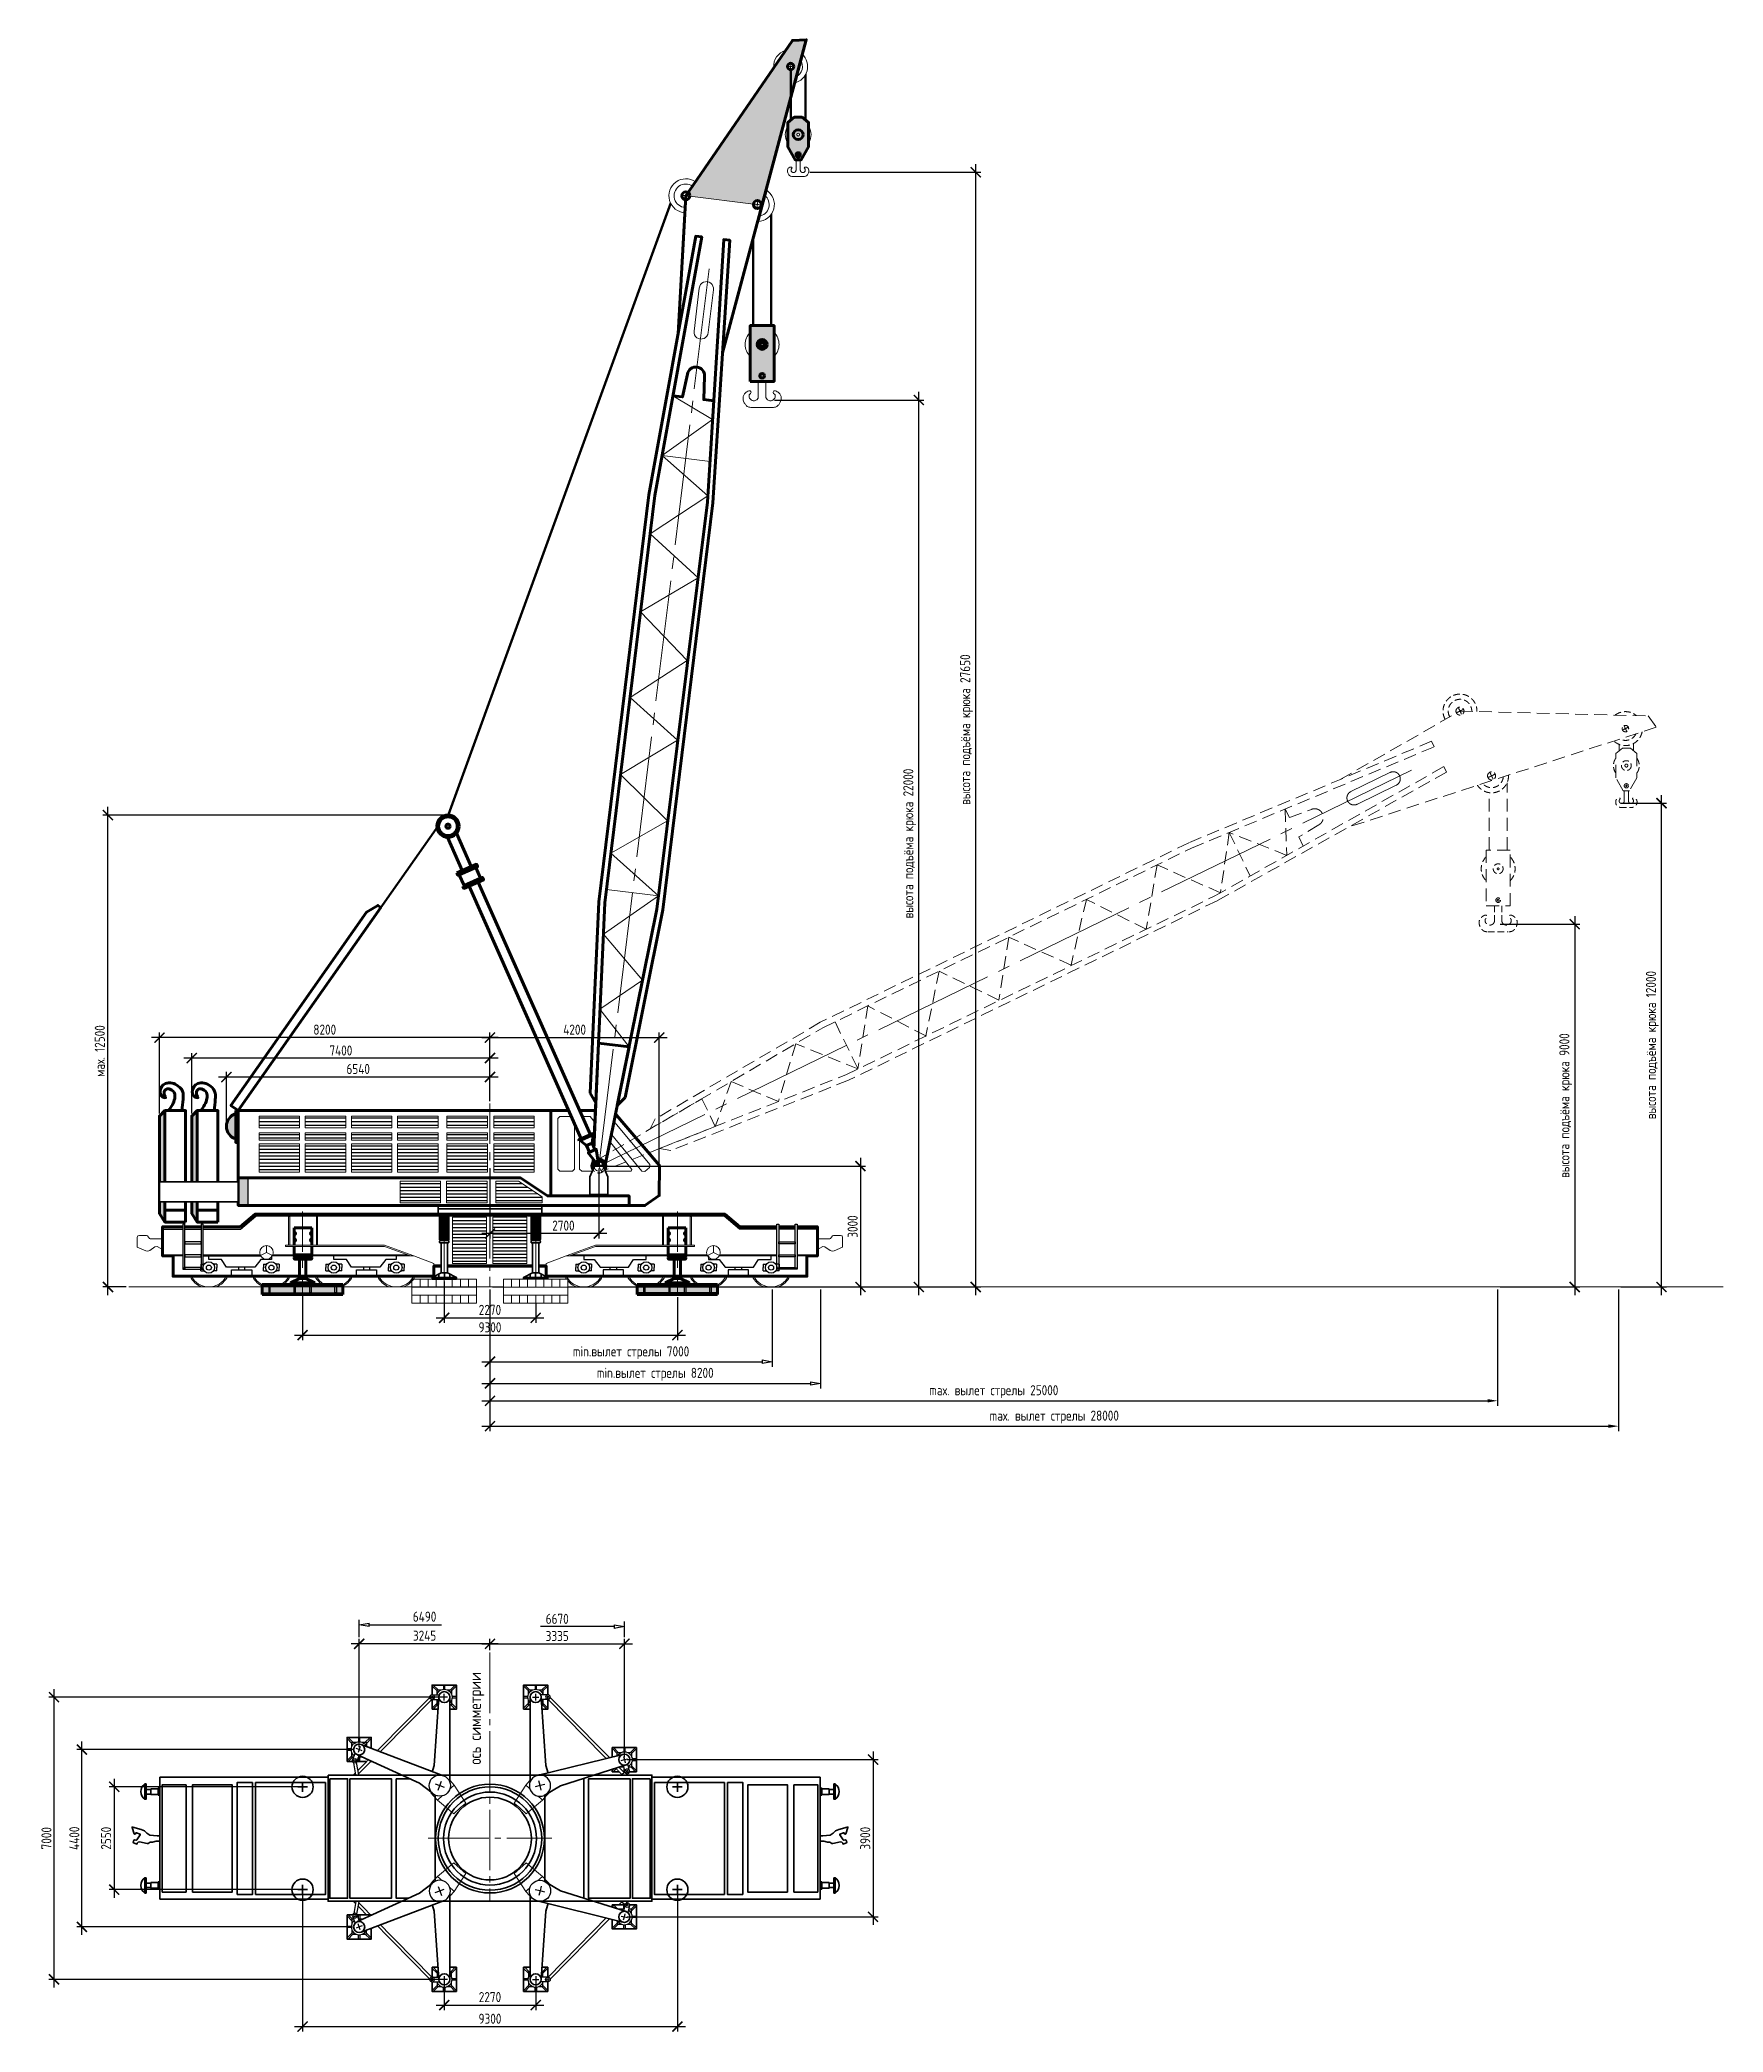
# Model space of a CAD drawing. Header units: millimetres. Extents: x -116888 to 30597, y -50310 to 30934.
# Drawn here: x -11169 to 30597, y -18483 to 30934 of the extents above; entities that cross this region are included whole.
import ezdxf

# ---------------------------------------------------------------- set-up
doc = ezdxf.new("R2010")
doc.units = ezdxf.units.MM
doc.set_wipeout_variables(frame=1)
for name, pattern in [('CENTER', [16, 10, -2, 2, -2]), ('HIDDEN', [9.525, 6.35, -3.175]), ('K5LT_AXLED', [19.5, 15, -1.5, 1.5, -1.5])]:
    doc.linetypes.add(name, pattern=pattern)
doc.layers.add('1.Основная', color=5, linetype='Continuous', lineweight=60, true_color=0x0000ff)
doc.layers.add('3.Осевая', color=7, linetype='CENTER', lineweight=0, true_color=0xff8000)
for name, color, linetype, lineweight in [('2.Тонкая', 7, 'Continuous', 18), ('4.Штриховая', 7, 'HIDDEN', 0), ('второстепенные', 7, 'Continuous', 25), ('линии', 7, 'Continuous', 35), ('невидимые', 7, 'HIDDEN', 18), ('оси', 7, 'CENTER', 13), ('основная конструкция', 7, 'Continuous', 50), ('размеры', 7, 'Continuous', 15), ('текст', 7, 'Continuous', 18), ('штриховка', 7, 'Continuous', 9)]:
    doc.layers.add(name, color=color, linetype=linetype, lineweight=lineweight)
doc.styles.add('ГОСТ 2.304', font='CS_Gost2304.shx')
doc.dimstyles.new('СПДС', dxfattribs={"dimscale": 100, "dimtxt": 2.5, "dimasz": 2.5, "dimexe": 1.25, "dimexo": 0.625, "dimtad": 1, "dimdec": 0, "dimrnd": 0.001, "dimtxsty": 'ГОСТ 2.304', "dimblk": 'ARCHTICK', "dimblk1": 'ARCHTICK', "dimblk2": 'ARCHTICK', "dimcen": 2.5, "dimdle": 2, "dimadec": 0, "dimazin": 2, "dimtfac": 0.75, "dimtdec": 4, "dimtmove": 1, "dimatfit": 3, "dimfxl": 1, "dimtolj": 1, "dimarcsym": 1})

msp = doc.modelspace()

# ---------------------------------------------------------------- texts
at = {"layer": 'текст', "ltscale": 1000, "insert": (-522.9, -11847.2), "char_height": 300, "attachment_point": 1, "rotation": 90, "style": 'ГОСТ 2.304'}
msp.add_mtext_dynamic_manual_height_columns('ось симметрии', width=3199.407, gutter_width=21780.1, heights=[0], dxfattribs=at)

# ---------------------------------------------------------------- blocks, each defined once
blk = doc.blocks.new('A$C5FDC05B3')
at = {"layer": '3.Осевая'}
for points in [[(0, -90), (0, 0), (-90, 0)], [(0, 90), (0, 0), (90, 0)]]:
    blk.add_lwpolyline(points, dxfattribs=at)
blk = doc.blocks.new('портал')
blk.add_wipeout([(100758, 0), (100650, 407), (100683, 407), (100683, 587), (100592, 770), (100566, 770), (100566, 796), (100635, 796), (100635, 7652), (100491, 7652), (100491, 7714), (100527, 7714), (100527, 8011), (100490, 8011), (100490, 8073), (100635, 8073), (100635, 8979), (100619, 8983), (100517, 9086), (100481, 9222), (100519, 9362), (100617, 9461), (100758, 9500), (100897, 9463), (100997, 9363), (101035, 9226), (100998, 9085), (100898, 8984), (100881, 8977), (100881, 8073), (101024, 8073), (101024, 8011), (100975, 8011), (100975, 7714), (101025, 7714), (101025, 7652), (100881, 7652), (100881, 796), (100950, 796), (100950, 770), (100941, 770), (100833, 587), (100833, 407), (100867, 407)]).dxf.layer = 'штриховка'
at = {"layer": '1.Основная', "color": 5, "ltscale": 1000, "true_color": 0x0000ff}
for p, q in [((100683, 587), (100592, 770)), ((100833, 587), (100941, 770))]:
    blk.add_line(p, q, dxfattribs=at)
for points in [[(100635, 8979), (100635, 8073)], [(100881, 8073), (100881, 8977)], [(100635, 7652), (100635, 796), (100881, 796), (100881, 7652)]]:
    blk.add_lwpolyline(points, dxfattribs=at)
for points in [[(100490, 8073), (101024, 8073), (101024, 8011), (100490, 8011)], [(100527, 7714), (100975, 7714), (100975, 8011), (100527, 8011)], [(100491, 7714), (101025, 7714), (101025, 7652), (100491, 7652)], [(100566, 770), (100950, 770), (100950, 796), (100566, 796)], [(100683, 407), (100833, 407), (100833, 587), (100683, 587)], [(100758, 0), (100758, 0), (100867, 407), (100650, 407)]]:
    blk.add_lwpolyline(points, close=True, dxfattribs=at)
for radius in [277, 231, 51.5]:
    blk.add_circle((100758, 9223), radius, dxfattribs=at)
blk = doc.blocks.new('крепление стрелы')
blk.add_wipeout([(764633, 206187), (764683, 206223), (764683, 206664), (764796, 206930), (765009, 206930), (765123, 206664), (765123, 206223), (765173, 206187)]).dxf.layer = 'штриховка'
at = {"layer": 'линии', "color": 5, "ltscale": 1000, "true_color": 0x0000ff}
blk.add_lwpolyline([(764683, 206223), (764683, 206664), (764796, 206930), (765009, 206930), (765123, 206664), (765123, 206223)], close=True, dxfattribs=at)
blk.add_lwpolyline([(764633, 206187), (764683, 206223), (765123, 206223), (765173, 206187), (764633, 206187)], dxfattribs=at)
blk = doc.blocks.new('противовес 1 фасад')
at = {"layer": 'штриховка', "ltscale": 1000, "true_color": 0x000000}
h = blk.add_hatch(color=18, dxfattribs=at)
h.dxf.hatch_style = 1
h.paths.add_polyline_path([(775077, 208168), (774943, 208306), (774943, 208068), (775077, 207935)])
h.paths.add_polyline_path([(775077, 207663), (774943, 207796), (774943, 207524), (775077, 207391)])
h.paths.add_polyline_path([(775077, 207119), (774943, 207252), (774943, 206981), (775077, 206847)])
h.paths.add_polyline_path([(775077, 206571), (774943, 206704), (774943, 206433), (775077, 206300)])
h.paths.add_polyline_path([(775077, 206028), (774943, 206161), (774943, 205889), (775077, 205756)])
h.paths.add_polyline_path([(774973, 205587), (774943, 205617), (774943, 205538)])
at = {"layer": 'штриховка', "ltscale": 1000}
h = blk.add_hatch(color=2, dxfattribs=at)
h.dxf.hatch_style = 1
h.paths.add_polyline_path([(775077, 207935), (774943, 208068), (774943, 207796), (775077, 207663)])
h.paths.add_polyline_path([(775077, 207391), (774943, 207524), (774943, 207252), (775077, 207119)])
h.paths.add_polyline_path([(775077, 206847), (774943, 206981), (774943, 206704), (775077, 206571)])
h.paths.add_polyline_path([(775077, 206300), (774943, 206433), (774943, 206161), (775077, 206028)])
h.paths.add_polyline_path([(775077, 205753), (775077, 205756), (774943, 205889), (774943, 205617), (774973, 205587)])
at = {"layer": '1.Основная', "color": 5, "ltscale": 1000, "true_color": 0x0000ff}
for p, q in [((774943, 208306), (774943, 205538)), ((774943, 205837), (774429, 205837))]:
    blk.add_line(p, q, dxfattribs=at)
blk.add_lwpolyline([(774429, 205538), (774943, 205538), (775077, 205753), (775077, 208168), (774943, 208306), (774429, 208306)], close=True, dxfattribs=at)
blk.add_open_spline([(774848, 208306), (774784, 208400), (774699, 208525), (774685, 208736), (774782, 208840), (774929, 208857), (774976, 208732), (774943, 208665), (774924, 208625), (774952, 208630), (775027, 208642), (775100, 208813), (774922, 209049), (774620, 208960), (774474, 208762), (774497, 208541), (774509, 208398), (774516, 208306)], degree=3, knots=[0, 0, 0, 0, 189.313279, 252.804393, 341.668607, 408.016794, 459.165642, 532.191743, 532.191743, 532.191743, 578.995313, 656.803699, 795.119115, 979.272294, 1097.30782, 1185.951662, 1344.52465, 1344.52465, 1344.52465, 1344.52465], dxfattribs=at)
blk = doc.blocks.new('противовес 2 фасад')
at = {"layer": 'штриховка', "ltscale": 1000, "true_color": 0x000000}
h = blk.add_hatch(color=18, dxfattribs=at)
h.dxf.hatch_style = 1
h.paths.add_polyline_path([(775670, 208306), (775670, 208168), (775804, 208035), (775804, 208168)])
h.paths.add_polyline_path([(775804, 207763), (775670, 207896), (775670, 207617), (775804, 207484)])
h.paths.add_polyline_path([(775804, 207212), (775670, 207345), (775670, 207074), (775804, 206940)])
h.paths.add_polyline_path([(775804, 206669), (775670, 206802), (775670, 206530), (775804, 206397)])
h.paths.add_polyline_path([(775804, 206125), (775670, 206258), (775670, 205982), (775804, 205849)])
h.paths.add_polyline_path([(775737, 205644), (775670, 205710), (775670, 205538)])
at = {"layer": 'штриховка', "ltscale": 1000}
h = blk.add_hatch(color=2, dxfattribs=at)
h.dxf.hatch_style = 1
h.paths.add_polyline_path([(775804, 208035), (775670, 208168), (775670, 207896), (775804, 207763)])
h.paths.add_polyline_path([(775804, 207484), (775670, 207617), (775670, 207345), (775804, 207212)])
h.paths.add_polyline_path([(775804, 206940), (775670, 207074), (775670, 206802), (775804, 206669)])
h.paths.add_polyline_path([(775804, 206397), (775670, 206530), (775670, 206258), (775804, 206125)])
h.paths.add_polyline_path([(775804, 205849), (775670, 205982), (775670, 205710), (775737, 205644), (775804, 205753)])
at = {"layer": '1.Основная', "color": 5, "ltscale": 1000, "true_color": 0x0000ff}
for p, q in [((775670, 208306), (775670, 205538)), ((775670, 205837), (775157, 205837))]:
    blk.add_line(p, q, dxfattribs=at)
blk.add_lwpolyline([(775157, 205538), (775670, 205538), (775804, 205753), (775804, 208168), (775670, 208306), (775157, 208306)], close=True, dxfattribs=at)
blk.add_open_spline([(775576, 208306), (775512, 208400), (775427, 208525), (775412, 208736), (775510, 208840), (775657, 208857), (775704, 208732), (775671, 208665), (775651, 208625), (775680, 208630), (775755, 208642), (775828, 208813), (775650, 209049), (775348, 208960), (775201, 208762), (775225, 208541), (775236, 208398), (775244, 208306)], degree=3, knots=[0, 0, 0, 0, 189.313279, 252.804393, 341.668607, 408.016794, 459.165642, 532.191743, 532.191743, 532.191743, 578.995313, 656.803699, 795.119115, 979.272294, 1097.30782, 1185.951662, 1344.52465, 1344.52465, 1344.52465, 1344.52465], dxfattribs=at)
blk = doc.blocks.new('*U123')
at = {"layer": 'штриховка', "ltscale": 1000}
h = blk.add_hatch(color=2, dxfattribs=at)
h.dxf.hatch_style = 1
h.paths.add_polyline_path([(-6308, 1958), (-6246, 2019), (-6246, 1779), (-6308, 1779)])
h.paths.add_polyline_path([(-6308, 1958), (-6308, 1866, -0.053607), (-6372, 1894)])
h.paths.add_polyline_path([(-6517, 2301), (-6331, 2485, -0.019055), (-6308, 2493), (-6308, 2229), (-6505, 2033, -0.213835)])
h.paths.add_polyline_path([(-6308, 2493), (-6308, 2509), (-6246, 2569), (-6246, 2290), (-6308, 2229)])
at = {"layer": 'штриховка', "ltscale": 1000, "true_color": 0x000000}
h = blk.add_hatch(color=18, dxfattribs=at)
h.dxf.hatch_style = 1
h.paths.add_polyline_path([(-6308, 2569), (-6246, 2569), (-6308, 2509)])
h.paths.add_polyline_path([(-6331, 2485), (-6517, 2301, -0.207777)])
h.paths.add_polyline_path([(-6505, 2033), (-6308, 2229), (-6308, 1958), (-6372, 1894, -0.150494)])
h.paths.add_polyline_path([(-6308, 2229), (-6246, 2290), (-6246, 2019), (-6308, 1958)])
h = blk.add_hatch(color=18, dxfattribs=at)
h.dxf.hatch_style = 1
h.paths.add_polyline_path([(-6246, 899), (-6165, 899), (-6246, 818)])
h.paths.add_polyline_path([(-6013, 778), (-6013, 506), (-6246, 275), (-6246, 547)])
h.paths.add_polyline_path([(-6013, 230), (-6013, 211), (-6032, 211)])
at = {"layer": 'штриховка', "ltscale": 1000}
h = blk.add_hatch(color=2, dxfattribs=at)
h.dxf.hatch_style = 1
h.paths.add_polyline_path([(-6246, 818), (-6165, 899), (-6013, 899), (-6013, 778), (-6246, 547)])
h.paths.add_polyline_path([(-6013, 506), (-6013, 230), (-6032, 211), (-6246, 211), (-6246, 275)])
at = {"layer": '1.Основная', "ltscale": 1000}
blk.add_lwpolyline([(4539, 20299), (4774, 20270), (4900, 20839, -0.943401), (5321, 20787), (5302, 20205), (5553, 20174)], format="xyb", dxfattribs=at)
at = {"layer": '1.Основная', "color": 5, "ltscale": 1000, "true_color": 0x0000ff}
for points in [[(-2706, 7606), (-2782, 7660), (-3060, 7492), (-6429, 2698), (-6246, 2570)], [(-6308, 2569), (-6246, 2569), (-6246, 1779), (-6308, 1779)]]:
    blk.add_lwpolyline(points, close=True, dxfattribs=at)
for points in [[(3452, 211), (-6246, 215), (-6246, 1779), (-6246, 2569), (1510, 2569)], [(3452, 211), (3846, 211), (4200, 459), (4202, 1211), (3036, 2569), (1510, 2569), (1510, 451)], [(3452, 211), (3452, 451), (1427, 451), (761, 899), (-6246, 899)]]:
    blk.add_lwpolyline(points, dxfattribs=at)
blk.add_arc((-6212, 2180), 328, 106.9471, 253.0529, dxfattribs=at)
at = {"layer": '2.Тонкая', "ltscale": 1000}
for p, q in [((4269, 18817), (5460, 18667)), ((2889, 8055), (4180, 7897))]:
    blk.add_line(p, q, dxfattribs=at)
for points in [[(-4724, 2429), (-5730, 2429), (-5730, 2142), (-4724, 2142)], [(-4724, 2014), (-5730, 2014), (-5730, 1835), (-4724, 1835)], [(-3578, 2429), (-4584, 2429), (-4584, 2142), (-3578, 2142)], [(-3578, 2014), (-4584, 2014), (-4584, 1835), (-3578, 1835)], [(-2432, 2429), (-3438, 2429), (-3438, 2142), (-2432, 2142)], [(-2432, 2014), (-3438, 2014), (-3438, 1835), (-2432, 1835)], [(-1286, 2429), (-2292, 2429), (-2292, 2142), (-1286, 2142)], [(-1286, 2014), (-2292, 2014), (-2292, 1835), (-1286, 1835)], [(-63, 2429), (-1069, 2429), (-1069, 2142), (-63, 2142)], [(-63, 2014), (-1069, 2014), (-1069, 1835), (-63, 1835)], [(1098, 2429), (92, 2429), (92, 2142), (1098, 2142)], [(1098, 2014), (92, 2014), (92, 1835), (1098, 1835)], [(2048, 1065), (1734, 1065), (1684, 1115), (1684, 2374), (1734, 2424), (2048, 2424), (2098, 2374), (2098, 1115)], [(3520, 1105), (2482, 2424), (2225, 2424), (2225, 1115), (2275, 1065), (3501, 1065)], [(3770, 1065), (3840, 1059), (3961, 1159), (3968, 1230), (2984, 2418), (2914, 2424), (2792, 2324), (2786, 2253)], [(-5730, 1040), (-4724, 1040), (-4724, 1743), (-5730, 1743)], [(-4584, 1040), (-3578, 1040), (-3578, 1743), (-4584, 1743)], [(-3438, 1040), (-2432, 1040), (-2432, 1743), (-3438, 1743)], [(-2292, 1040), (-1286, 1040), (-1286, 1743), (-2292, 1743)], [(-1069, 1040), (-63, 1040), (-63, 1743), (-1069, 1743)], [(92, 1040), (1098, 1040), (1098, 1743), (92, 1743)], [(-1225, 815), (-2231, 815), (-2231, 284), (-1225, 284)], [(-69, 815), (-1075, 815), (-1075, 284), (-69, 284)]]:
    blk.add_lwpolyline(points, close=True, dxfattribs=at)
blk.add_lwpolyline([(149, 815), (149, 284), (1292, 284), (1292, 432), (708, 815), (149, 815)], dxfattribs=at)
at = {"layer": '3.Осевая', "ltscale": 100}
blk.add_line((0, 2741), (0, -34), dxfattribs=at)
at = {"layer": 'второстепенные', "color": 9, "ltscale": 1000, "true_color": 0xb7b7b7}
for p, q in [((-4724, 2379), (-5730, 2379)), ((-4724, 2286), (-5730, 2286)), ((-4724, 2202), (-5730, 2202)), ((-3578, 2379), (-4584, 2379)), ((-3578, 2286), (-4584, 2286)), ((-3578, 2202), (-4584, 2202)), ((-2432, 2379), (-3438, 2379)), ((-2432, 2286), (-3438, 2286)), ((-2432, 2202), (-3438, 2202)), ((-1286, 2379), (-2292, 2379)), ((-1286, 2286), (-2292, 2286)), ((-1286, 2202), (-2292, 2202)), ((-63, 2379), (-1069, 2379)), ((-63, 2286), (-1069, 2286)), ((-63, 2202), (-1069, 2202)), ((1098, 2379), (92, 2379)), ((1098, 2286), (92, 2286)), ((1098, 2202), (92, 2202)), ((-4724, 1965), (-5730, 1965)), ((-4724, 1881), (-5730, 1881)), ((-4724, 1687), (-5730, 1687)), ((-4724, 1603), (-5730, 1603)), ((-4724, 1519), (-5730, 1519)), ((-3578, 1965), (-4584, 1965)), ((-3578, 1881), (-4584, 1881)), ((-3578, 1687), (-4584, 1687)), ((-3578, 1603), (-4584, 1603)), ((-3578, 1519), (-4584, 1519)), ((-2432, 1965), (-3438, 1965)), ((-2432, 1881), (-3438, 1881)), ((-2432, 1687), (-3438, 1687)), ((-2432, 1603), (-3438, 1603)), ((-2432, 1519), (-3438, 1519)), ((-1286, 1965), (-2292, 1965)), ((-1286, 1881), (-2292, 1881)), ((-1286, 1687), (-2292, 1687)), ((-1286, 1603), (-2292, 1603)), ((-1286, 1519), (-2292, 1519)), ((-63, 1965), (-1069, 1965)), ((-63, 1881), (-1069, 1881)), ((-63, 1687), (-1069, 1687)), ((-63, 1603), (-1069, 1603)), ((-63, 1519), (-1069, 1519)), ((1098, 1965), (92, 1965)), ((1098, 1881), (92, 1881)), ((1098, 1687), (92, 1687)), ((1098, 1603), (92, 1603)), ((1098, 1519), (92, 1519)), ((-4724, 1436), (-5730, 1436)), ((-4724, 1352), (-5730, 1352)), ((-4724, 1268), (-5730, 1268)), ((-4724, 1184), (-5730, 1184)), ((-4724, 1100), (-5730, 1100)), ((-3578, 1436), (-4584, 1436)), ((-3578, 1352), (-4584, 1352)), ((-3578, 1268), (-4584, 1268)), ((-3578, 1184), (-4584, 1184)), ((-3578, 1100), (-4584, 1100)), ((-2432, 1436), (-3438, 1436)), ((-2432, 1352), (-3438, 1352)), ((-2432, 1268), (-3438, 1268)), ((-2432, 1184), (-3438, 1184)), ((-2432, 1100), (-3438, 1100)), ((-1286, 1436), (-2292, 1436)), ((-1286, 1352), (-2292, 1352)), ((-1286, 1268), (-2292, 1268)), ((-1286, 1184), (-2292, 1184)), ((-1286, 1100), (-2292, 1100)), ((-63, 1436), (-1069, 1436)), ((-63, 1352), (-1069, 1352)), ((-63, 1268), (-1069, 1268)), ((-63, 1184), (-1069, 1184)), ((-63, 1100), (-1069, 1100)), ((1098, 1436), (92, 1436)), ((1098, 1352), (92, 1352)), ((1098, 1268), (92, 1268)), ((1098, 1184), (92, 1184)), ((1098, 1100), (92, 1100)), ((-1225, 749), (-2231, 749)), ((-1225, 665), (-2231, 665)), ((-1225, 582), (-2231, 582)), ((-1225, 498), (-2231, 498)), ((-69, 749), (-1075, 749)), ((-69, 665), (-1075, 665)), ((-69, 582), (-1075, 582)), ((-69, 498), (-1075, 498)), ((809, 749), (149, 749)), ((937, 665), (149, 665)), ((1064, 582), (149, 582)), ((1185, 503), (149, 498)), ((-1225, 414), (-2231, 414)), ((-1225, 330), (-2231, 330)), ((-69, 414), (-1075, 414)), ((-69, 330), (-1075, 330)), ((1292, 414), (149, 414)), ((1292, 330), (149, 330))]:
    blk.add_line(p, q, dxfattribs=at)
at = {"layer": 'второстепенные', "ltscale": 1000}
blk.add_line((-6005, 899), (-6005, 211), dxfattribs=at)
at = {"layer": 'линии', "color": 5, "ltscale": 1000, "true_color": 0x0000ff}
for points in [[(-1283, 128), (1283, 128), (1283, 211), (-1283, 211)], [(-1283, 0), (1283, 0), (1283, 128), (-1283, 128)]]:
    blk.add_lwpolyline(points, close=True, dxfattribs=at)
at = {"layer": 'основная конструкция', "ltscale": 1000}
for p, q in [((-1098, 9734), (4584, 25354)), ((-6246, 2570), (-1278, 9638))]:
    blk.add_line(p, q, dxfattribs=at)
at = {"layer": '1.Основная', "xscale": -1, "rotation": 359.9999999999484}
for name, p in [('противовес 2 фасад', (767604, -205736)), ('противовес 1 фасад', (767677, -205736))]:
    blk.add_blockref(name, p, dxfattribs=at)
blk.add_wipeout([(7750, 28772), (7865, 28580), (7867, 28358), (7752, 28163), (7559, 28057)]).dxf.layer = 'штриховка'
at = {"layer": '1.Основная', "color": 5, "ltscale": 1000, "true_color": 0x0000ff}
blk.add_circle((7460, 28467), 80, dxfattribs=at)
at = {"layer": '2.Тонкая', "ltscale": 1000}
for radius, start, end in [(421, 106.9922, 184.1066), (421, 283.6569, 46.3779), (292, 298.694, 31.3407)]:
    blk.add_arc((7460, 28467), radius, start, end, dxfattribs=at)
at = {"ltscale": 1000, "extrusion": (0, 0, -1), "zscale": -1, "rotation": 276.9998492224788}
blk.add_blockref('A$C5FDC05B3', (-7460, 28467), dxfattribs=at)
for points in [[(5768, 21366), (6745, 25013), (6735, 25032), (6700, 24966), (6623, 24943), (6556, 24982), (6536, 25054), (4959, 25247), (4923, 25182), (4855, 25160), (4669, 21882), (5106, 24258), (5949, 24155)], [(3451, 4151), (2691, 4245), (2556, 1289), (2622, 1348), (2654, 1361), (2688, 1367), (2723, 1366), (2757, 1358), (2787, 1345), (2816, 1324), (2839, 1300), (2857, 1271), (2865, 1249)], [(-8200, 803), (-8200, 304), (-6246, 304), (-6246, 803)]]:
    blk.add_wipeout(points).dxf.layer = 'штриховка'
at = {"layer": '1.Основная', "color": 5, "ltscale": 1000, "true_color": 0x0000ff}
for points in [[(2484, 3002), (2623, 2761), (2849, 7724), (4089, 17822), (5255, 24240), (5106, 24258), (3940, 17840), (2700, 7743)], [(3350, 2896), (3157, 2696), (4139, 7566), (5398, 17661), (5800, 24173), (5949, 24155), (5528, 17645), (4288, 7548)], [(2553, 1212), (2691, 4245), (3451, 4151), (2851, 1175)]]:
    blk.add_lwpolyline(points, close=True, dxfattribs=at)
for radius in [174, 123]:
    blk.add_circle((2702, 1194), radius, dxfattribs=at)
at = {"layer": '2.Тонкая', "ltscale": 1000}
blk.add_lwpolyline([(5412, 21869, -1.02846), (5063, 21902), (5194, 22970, -1.040486), (5542, 22927)], format="xyb", close=True, dxfattribs=at)
blk.add_lwpolyline([(4539, 20299), (5524, 19707), (4269, 18817), (5408, 17821), (3972, 16876), (5164, 15784), (3735, 14939), (4896, 13732), (3474, 12817), (4654, 11761), (3240, 10908), (4408, 9756), (2999, 8951), (4180, 7897), (2813, 6943), (3783, 5800), (2729, 5086), (3451, 4151)], dxfattribs=at)
at = {"layer": '3.Осевая', "color": 30, "linetype": 'K5LT_AXLED', "ltscale": 200, "true_color": 0xff8000}
blk.add_line((5435, 23451), (2702, 1194), dxfattribs=at)
at = {"layer": 'линии', "color": 5, "ltscale": 1000, "true_color": 0x0000ff}
blk.add_lwpolyline([(-6246, 803), (-8200, 803), (-8200, 304), (-6246, 304)], close=True, dxfattribs=at)
for points in [[(5099, 25607), (4886, 25680), (4675, 25638), (4509, 25492), (4440, 25287), (4485, 25069), (4628, 24908), (4836, 24839), (4849, 25161), (4782, 25197), (4761, 25272), (4799, 25339), (4873, 25359), (4913, 25336)], [(6850, 25405), (6998, 25257), (7057, 25040), (7002, 24835), (6848, 24679), (6640, 24621)]]:
    blk.add_wipeout(points).dxf.layer = 'штриховка'
at = {"layer": 'штриховка', "ltscale": 1000}
h = blk.add_hatch(color=256, dxfattribs=at)
h.dxf.hatch_style = 1
h.paths.add_polyline_path([(7733, 29123), (7846, 29128), (7816, 29017)])
h.paths.add_polyline_path([(7386, 28941), (7501, 29109), (7753, 28783), (7691, 28549)])
h.paths.add_polyline_path([(7157, 28607), (7271, 28774), (7449, 28546, 0.876729), (7450, 28387, 0.337249), (7534, 28436), (7628, 28315), (7565, 28080)])
h.paths.add_polyline_path([(6928, 28273), (7042, 28440), (7503, 27846), (7440, 27612)])
h.paths.add_polyline_path([(6698, 27939), (6813, 28106), (7378, 27378), (7315, 27144)])
h.paths.add_polyline_path([(6469, 27605), (6584, 27772), (7252, 26910), (7190, 26676)])
h.paths.add_polyline_path([(6240, 27271), (6355, 27438), (7127, 26442), (7064, 26208)])
h.paths.add_polyline_path([(6011, 26937), (6125, 27104), (7002, 25974), (6939, 25740)])
h.paths.add_polyline_path([(5780, 26600), (5895, 26767), (6875, 25502), (6813, 25268)])
h.paths.add_polyline_path([(5551, 26266), (5665, 26433), (6671, 25136, 0.060893), (6648, 25142, 0.417037), (6536, 25054), (6486, 25060)])
h.paths.add_polyline_path([(5322, 25932), (5436, 26099), (6216, 25093), (5946, 25126)])
h.paths.add_polyline_path([(5089, 25594), (5204, 25761), (5669, 25160), (5400, 25193)])
h.paths.add_polyline_path([(4959, 25247, 0.279753), (4917, 25342), (4975, 25427), (5130, 25227)])
h = blk.add_hatch(color=2, dxfattribs=at)
h.dxf.hatch_style = 1
h.paths.add_polyline_path([(7501, 29109), (7504, 29114), (7733, 29123), (7816, 29017), (7753, 28783)])
h.paths.add_polyline_path([(7470, 28546, 0.065684), (7449, 28546), (7271, 28774), (7386, 28941), (7691, 28549), (7628, 28315), (7534, 28436, 0.495608)])
h.paths.add_polyline_path([(7042, 28440), (7157, 28607), (7565, 28080), (7503, 27846)])
h.paths.add_polyline_path([(6813, 28106), (6928, 28273), (7440, 27612), (7378, 27378)])
h.paths.add_polyline_path([(6584, 27772), (6698, 27939), (7315, 27144), (7252, 26910)])
h.paths.add_polyline_path([(6355, 27438), (6469, 27605), (7190, 26676), (7127, 26442)])
h.paths.add_polyline_path([(6125, 27104), (6240, 27271), (7064, 26208), (7002, 25974)])
h.paths.add_polyline_path([(5895, 26767), (6011, 26937), (6939, 25740), (6875, 25502)])
h.paths.add_polyline_path([(5665, 26433), (5780, 26600), (6813, 25268), (6750, 25034), (6735, 25054, 0.279885), (6671, 25136)])
h.paths.add_polyline_path([(5436, 26099), (5551, 26266), (6486, 25060), (6216, 25093)])
h.paths.add_polyline_path([(5204, 25761), (5322, 25932), (5946, 25126), (5669, 25160)])
h.paths.add_polyline_path([(4975, 25427), (5089, 25594), (5400, 25193), (5130, 25227)])
at = {"layer": '1.Основная', "color": 5, "ltscale": 1000, "true_color": 0x0000ff}
blk.add_lwpolyline([(4667, 21845), (4860, 25260), (7504, 29114), (7846, 29128), (5768, 21366)], dxfattribs=at)
for centre in [(4860, 25260), (6635, 25043)]:
    blk.add_circle(centre, 100, dxfattribs=at)
at = {"layer": '2.Тонкая', "ltscale": 1000}
blk.add_line((4959, 25247), (6536, 25054), dxfattribs=at)
for centre, radius, start, end in [((4860, 25260), 421, 55.5507, 266.7566), ((4860, 25260), 292, 55.5513, 266.7528), ((6635, 25043), 421, 270.5876, 59.4471), ((6635, 25043), 292, 277.7697, 52.265)]:
    blk.add_arc(centre, radius, start, end, dxfattribs=at)
at = {"ltscale": 1000, "extrusion": (0, 0, -1), "zscale": -1, "rotation": 276.9998492224788}
for p in [(-4860, 25260), (-6635, 25043)]:
    blk.add_blockref('A$C5FDC05B3', p, dxfattribs=at)
at = {"rotation": 23.9515613894751}
blk.add_blockref('портал', (-89380, -39711), dxfattribs=at)
at = {"layer": 'линии', "extrusion": (0, 0, -1), "zscale": -1}
blk.add_blockref('крепление стрелы', (-767604, -205736), dxfattribs=at)
blk = doc.blocks.new('*U12')
blk.add_wipeout([(-800, 0), (-800, -600), (800, -600), (800, 0)]).dxf.layer = 'штриховка'
at = {"layer": '2.Тонкая', "ltscale": 1000}
for points in [[(-800, -200), (-600, -200), (-600, 0), (-800, 0)], [(-600, -200), (-400, -200), (-400, 0), (-600, 0)], [(-400, -200), (-200, -200), (-200, 0), (-400, 0)], [(-200, -200), (0, -200), (0, 0), (-200, 0)], [(0, -200), (200, -200), (200, 0), (0, 0)], [(200, -200), (400, -200), (400, 0), (200, 0)], [(400, -200), (600, -200), (600, 0), (400, 0)], [(600, -200), (800, -200), (800, 0), (600, 0)], [(-800, -400), (800, -400), (800, -200), (-800, -200)], [(-800, -600), (-600, -600), (-600, -400), (-800, -400)], [(-600, -600), (-400, -600), (-400, -400), (-600, -400)], [(-400, -600), (-200, -600), (-200, -400), (-400, -400)], [(-200, -600), (0, -600), (0, -400), (-200, -400)], [(0, -600), (200, -600), (200, -400), (0, -400)], [(200, -600), (400, -600), (400, -400), (200, -400)], [(400, -600), (600, -600), (600, -400), (400, -400)], [(600, -600), (800, -600), (800, -400), (600, -400)]]:
    blk.add_lwpolyline(points, close=True, dxfattribs=at)
blk = doc.blocks.new('A$C5BB45644')
blk.add_wipeout([(-300, -300), (-300, 300), (300, 300), (300, -300)]).dxf.layer = 'штриховка'
at = {"layer": 'второстепенные', "ltscale": 1000}
for points in [[(-194, -18), (-194, 18), (-300, 18), (-300, -18)], [(-18, 194), (18, 194), (18, 300), (-18, 300)], [(194, 18), (194, -18), (300, -18), (300, 18)], [(18, -194), (-18, -194), (-18, -300), (18, -300)]]:
    blk.add_lwpolyline(points, close=True, dxfattribs=at)
for points in [[(-153, 179), (-273, 300), (-299, 274), (-179, 153)], [(-179, 79), (-179, 179), (-79, 179)], [(79, 179), (178, 179), (178, 79)], [(178, 153), (299, 274), (274, 299), (153, 179)], [(-179, -153), (-300, -273), (-274, -298), (-164, -189)], [(-49, -189), (-179, -189), (-179, -79)], [(178, -79), (178, -189), (49, -189)], [(164, -189), (275, -300), (300, -274), (178, -153)]]:
    blk.add_lwpolyline(points, dxfattribs=at)
blk.add_circle((0, 0), 195, dxfattribs=at)
at = {"layer": 'линии', "color": 5, "ltscale": 1000, "true_color": 0x0000ff}
blk.add_lwpolyline([(-300, -300), (300, -300), (300, 300), (-300, 300)], close=True, dxfattribs=at)
blk = doc.blocks.new('A$C697A24B6')
at = {"layer": '2.Тонкая', "ltscale": 1000}
for p, q in [((236, -115), (371, 5)), ((-46, -368), (88, -247))]:
    blk.add_line(p, q, dxfattribs=at)
for points in [[(263, 110), (271, 117), (371, 5), (663, -439), (523, -561), (360, -705), (-46, -368), (-146, -256), (-121, -233)], [(263, 110), (271, 117), (209, 187), (196, 175)], [(-196, -175), (-209, -187), (-146, -256), (-121, -233)]]:
    blk.add_lwpolyline(points, dxfattribs=at)
blk.add_arc((19, 14), 243, 359.7752, 0.2312, dxfattribs=at)
blk = doc.blocks.new('A$C575E5054')
at = {"layer": 'невидимые', "ltscale": 1000}
blk.add_blockref('A$C697A24B6', (-1260, 1313), dxfattribs=at)
at = {"layer": 'невидимые', "ltscale": 1000, "xscale": -1}
blk.add_blockref('A$C697A24B6', (1260, 1313), dxfattribs=at)
at = {"layer": 'невидимые', "ltscale": 1000, "xscale": -1, "rotation": 180}
blk.add_blockref('A$C697A24B6', (-1260, -1313), dxfattribs=at)
at = {"layer": 'невидимые', "ltscale": 1000, "rotation": 180}
blk.add_blockref('A$C697A24B6', (1260, -1313), dxfattribs=at)
blk = doc.blocks.new('_ArchTick')
at = {"color": 0, "linetype": 'ByBlock', "lineweight": 30, "const_width": 0.15}
blk.add_lwpolyline([(-0.5, -0.5), (0.5, 0.5)], dxfattribs=at)
blk = doc.blocks.new('*D48')
at = {"layer": 'Defpoints', "color": 0, "ltscale": 1000, "transparency": 16777216}
for p in [(-10126, -11473), (-3246, -11473), (-3246, -15873)]:
    blk.add_point(p, dxfattribs=at)
at = {"layer": 'размеры', "color": 0, "lineweight": -2, "ltscale": 1000, "transparency": 16777216}
for p, q in [((-10126, -16073), (-10126, -11273)), ((-3308, -11473), (-10251, -11473)), ((-3308, -15873), (-10251, -15873))]:
    blk.add_line(p, q, dxfattribs=at)
at = {"layer": 'размеры', "color": 0, "lineweight": -2, "ltscale": 1000, "transparency": 16777216, "xscale": 250, "yscale": 250, "zscale": 250}
for p, rotation in [((-10126, -11473), 90), ((-10126, -15873), 270)]:
    blk.add_blockref('_ArchTick', p, dxfattribs=dict(at, rotation=rotation))
at = {"layer": 'размеры', "color": 0, "ltscale": 1000, "transparency": 16777216, "insert": (-10313, -13673), "char_height": 250, "attachment_point": 5, "rotation": 90, "style": 'ГОСТ 2.304'}
blk.add_mtext('\\A1;4400', dxfattribs=at)
blk = doc.blocks.new('A$C424A34DA')
blk.add_wipeout([(-3358, 1573), (-3256, 1573), (-1421, 3436), (-1257, 3436), (-1366, 1797), (-1480, 1416), (-1493, 1382), (-1499, 1355), (-1504, 1322), (-1504, 1288), (-1499, 1252), (-1483, 1202), (-1468, 1171), (-1442, 1135), (-1410, 1103), (-1369, 1075), (-1327, 1056), (-1278, 1045), (-1236, 1042), (-1193, 1047), (-1144, 1061), (-1087, 1092), (-1052, 1122), (-1023, 1160), (-998, 1207), (-984, 1254), (-979, 1285), (-979, 1313), (-979, 1340), (-979, 3487), (-984, 3529), (-1001, 3566), (-1022, 3592), (-1056, 3616), (-1093, 3627), (-1122, 3629), (-1148, 3626), (-1171, 3618), (-1201, 3600), (-1222, 3580), (-1240, 3551), (-1413, 3551), (-1436, 3548), (-1449, 3541), (-1458, 3534), (-1464, 3527), (-1471, 3514), (-1474, 3503), (-1474, 3492), (-1474, 3486)]).dxf.layer = 'штриховка'
at = {"layer": 'второстепенные', "ltscale": 1000}
for p, q in [((-3358, 1573), (-1474, 3486)), ((-1417, 3551), (-1240, 3551)), ((-3256, 1573), (-1421, 3436)), ((-1416, 3436), (-1256, 3436))]:
    blk.add_line(p, q, dxfattribs=at)
for points in [[(-1116, 3412), (-1116, 3492), (-1196, 3492)], [(-1036, 3492), (-1116, 3492), (-1116, 3572)], [(-1362, 1305), (-1242, 1305), (-1242, 1185)], [(-1242, 1425), (-1242, 1305), (-1122, 1305)]]:
    blk.add_lwpolyline(points, dxfattribs=at)
for centre, radius in [((-1417, 3494), 57.7), ((-1420, 3494), 23.8), ((-1242, 1305), 263)]:
    blk.add_circle(centre, radius, dxfattribs=at)
at = {"layer": 'линии', "color": 5, "ltscale": 1000, "true_color": 0x0000ff}
blk.add_line((-979, 3492), (-979, 1299), dxfattribs=at)
blk.add_lwpolyline([(-1480, 1416), (-1366, 1797), (-1253, 3486)], dxfattribs=at)
blk.add_circle((-1116, 3492), 137, dxfattribs=at)
blk = doc.blocks.new('A$C2AF7748F')
blk.add_wipeout([(-3331, 1573), (-3381, 1868), (-3394, 1878), (-3403, 1889), (-3409, 1902), (-3412, 1912), (-3412, 1925), (-3410, 1933), (-3407, 1944), (-3346, 2105), (-3357, 2119), (-3377, 2158), (-3383, 2200), (-3377, 2242), (-3358, 2279), (-3328, 2310), (-3288, 2331), (-3246, 2337), (-3203, 2331), (-3194, 2327), (-1153, 1552), (-1095, 1522), (-1048, 1480), (-1009, 1420), (-985, 1339), (-986, 1268), (-999, 1217), (-1015, 1181), (-1036, 1148), (-1061, 1120), (-1100, 1088), (-1137, 1067), (-1182, 1052), (-1228, 1044), (-1271, 1045), (-1324, 1056), (-1371, 1076), (-1422, 1111), (-1434, 1123), (-1750, 1365), (-3243, 2049), (-3300, 1899), (-3308, 1885), (-3310, 1885), (-3258, 1573)]).dxf.layer = 'штриховка'
at = {"layer": 'второстепенные', "ltscale": 1000}
for p, q in [((-3408, 1940), (-3346, 2105)), ((-3300, 1899), (-3243, 2049)), ((-3331, 1573), (-3381, 1868)), ((-3258, 1573), (-3309, 1882))]:
    blk.add_line(p, q, dxfattribs=at)
for points in [[(-3218, 2275), (-3246, 2200), (-3321, 2228)], [(-3171, 2172), (-3246, 2200), (-3274, 2125)], [(-1358, 1349), (-1246, 1306), (-1203, 1419)], [(-1288, 1194), (-1246, 1306), (-1134, 1264)]]:
    blk.add_lwpolyline(points, dxfattribs=at)
for centre, radius in [((-3354, 1920), 57.7), ((-3355, 1917), 23.8), ((-1246, 1306), 263)]:
    blk.add_circle(centre, radius, dxfattribs=at)
at = {"layer": 'линии', "color": 5, "ltscale": 1000, "true_color": 0x0000ff}
blk.add_line((-3194, 2327), (-1153, 1552), dxfattribs=at)
blk.add_lwpolyline([(-1434, 1123), (-1750, 1365), (-3284, 2068)], dxfattribs=at)
blk.add_circle((-3246, 2200), 137, dxfattribs=at)
blk = doc.blocks.new('A$C7DA3346E')
blk.add_wipeout([(-3256, 1573), (-3375, 1573), (-3411, 1601), (-3417, 1601), (-3429, 1605), (-3441, 1612), (-3447, 1617), (-3452, 1623), (-3457, 1630), (-3462, 1643), (-3464, 1656), (-3463, 1671), (-3422, 1843), (-3446, 1869), (-3465, 1906), (-3472, 1952), (-3465, 1994), (-3446, 2031), (-3416, 2061), (-3376, 2081), (-3336, 2087), (-3292, 2081), (-1141, 1548), (-1055, 1490), (-995, 1396), (-979, 1302), (-996, 1212), (-1053, 1122), (-1139, 1063), (-1243, 1042), (-1337, 1060), (-1406, 1100), (-1749, 1302), (-3314, 1799), (-3350, 1645)]).dxf.layer = 'штриховка'
at = {"layer": 'второстепенные', "ltscale": 1000}
for p, q in [((-3463, 1671), (-3422, 1843)), ((-3375, 1573), (-3411, 1601)), ((-3350, 1645), (-3314, 1799)), ((-3256, 1573), (-3350, 1645))]:
    blk.add_line(p, q, dxfattribs=at)
for points in [[(-3316, 2028), (-3335, 1950), (-3413, 1969)], [(-3257, 1931), (-3335, 1950), (-3354, 1872)], [(-1358, 1334), (-1241, 1305), (-1213, 1422)], [(-1270, 1189), (-1241, 1305), (-1125, 1276)]]:
    blk.add_lwpolyline(points, dxfattribs=at)
for centre, radius in [((-3406, 1658), 57.7), ((-3407, 1655), 23.8), ((-1241, 1305), 263)]:
    blk.add_circle(centre, radius, dxfattribs=at)
at = {"layer": 'линии', "color": 5, "ltscale": 1000, "true_color": 0x0000ff}
blk.add_line((-3292, 2081), (-1141, 1548), dxfattribs=at)
blk.add_lwpolyline([(-1342, 1063), (-1749, 1302), (-3377, 1819)], dxfattribs=at)
blk.add_circle((-3335, 1950), 137, dxfattribs=at)
blk = doc.blocks.new('*D49')
at = {"layer": 'Defpoints', "color": 0, "ltscale": 1000, "transparency": 16777216}
for p in [(3335, -11723), (3335, -15623), (9504, -15623)]:
    blk.add_point(p, dxfattribs=at)
at = {"layer": 'размеры', "color": 0, "lineweight": -2, "ltscale": 1000, "transparency": 16777216}
for p, q in [((3398, -11723), (9629, -11723)), ((9504, -11523), (9504, -15823)), ((3398, -15623), (9629, -15623))]:
    blk.add_line(p, q, dxfattribs=at)
at = {"layer": 'размеры', "color": 0, "lineweight": -2, "ltscale": 1000, "transparency": 16777216, "xscale": 250, "yscale": 250, "zscale": 250}
for p, rotation in [((9504, -11723), 90), ((9504, -15623), 270)]:
    blk.add_blockref('_ArchTick', p, dxfattribs=dict(at, rotation=rotation))
at = {"layer": 'размеры', "color": 0, "ltscale": 1000, "transparency": 16777216, "insert": (9310, -13673), "char_height": 250, "attachment_point": 5, "rotation": 90, "style": 'ГОСТ 2.304'}
blk.add_mtext('\\A1;3900', dxfattribs=at)
blk = doc.blocks.new('*D69')
at = {"layer": 'Defpoints', "color": 0, "ltscale": 100}
for p in [(-3246, -8850), (0, -9068), (-3246, -11473)]:
    blk.add_point(p, dxfattribs=at)
at = {"layer": 'размеры', "color": 0, "lineweight": -2, "ltscale": 1000}
for p, q in [((200, -8850), (-3446, -8850)), ((-3246, -11411), (-3246, -8725)), ((0, -9005), (0, -8725))]:
    blk.add_line(p, q, dxfattribs=at)
at = {"layer": 'размеры', "color": 0, "lineweight": -2, "ltscale": 100, "xscale": 250, "yscale": 250, "zscale": 250, "rotation": 180}
blk.add_blockref('_ArchTick', (-3246, -8850), dxfattribs=at)
at = {"layer": 'размеры', "color": 0, "lineweight": -2, "ltscale": 100, "xscale": 250, "yscale": 250, "zscale": 250}
blk.add_blockref('_ArchTick', (0, -8850), dxfattribs=at)
at = {"layer": 'размеры', "color": 0, "ltscale": 100, "insert": (-1623, -8647), "char_height": 250, "attachment_point": 5, "style": 'ГОСТ 2.304'}
blk.add_mtext('\\A1;3245', dxfattribs=at)
blk = doc.blocks.new('*D50')
at = {"layer": 'Defpoints', "color": 0, "ltscale": 1000, "transparency": 16777216}
for p in [(3335, -8850), (0, -9068), (3335, -11723)]:
    blk.add_point(p, dxfattribs=at)
at = {"layer": 'размеры', "color": 0, "lineweight": -2, "ltscale": 1000, "transparency": 16777216}
for p, q in [((-200, -8850), (3535, -8850)), ((0, -9005), (0, -8725)), ((3335, -11661), (3335, -8725))]:
    blk.add_line(p, q, dxfattribs=at)
at = {"layer": 'размеры', "color": 0, "lineweight": -2, "ltscale": 1000, "transparency": 16777216, "xscale": 250, "yscale": 250, "zscale": 250, "rotation": 180}
blk.add_blockref('_ArchTick', (0, -8850), dxfattribs=at)
at = {"layer": 'размеры', "color": 0, "lineweight": -2, "ltscale": 1000, "transparency": 16777216, "xscale": 250, "yscale": 250, "zscale": 250}
blk.add_blockref('_ArchTick', (3335, -8850), dxfattribs=at)
at = {"layer": 'размеры', "color": 0, "ltscale": 1000, "transparency": 16777216, "insert": (1668, -8657), "char_height": 250, "attachment_point": 5, "style": 'ГОСТ 2.304'}
blk.add_mtext('\\A1;3335', dxfattribs=at)
blk = doc.blocks.new('*D51')
at = {"layer": 'Defpoints', "color": 0, "ltscale": 1000, "transparency": 16777216}
for p in [(-4650, -14948), (4650, -14948), (4650, -18345)]:
    blk.add_point(p, dxfattribs=at)
at = {"layer": 'размеры', "color": 0, "lineweight": -2, "ltscale": 1000, "transparency": 16777216}
for p, q in [((-4650, -15011), (-4650, -18470)), ((4650, -15011), (4650, -18470)), ((-4850, -18345), (4850, -18345))]:
    blk.add_line(p, q, dxfattribs=at)
at = {"layer": 'размеры', "color": 0, "lineweight": -2, "ltscale": 1000, "transparency": 16777216, "xscale": 250, "yscale": 250, "zscale": 250, "rotation": 180}
blk.add_blockref('_ArchTick', (-4650, -18345), dxfattribs=at)
at = {"layer": 'размеры', "color": 0, "lineweight": -2, "ltscale": 1000, "transparency": 16777216, "xscale": 250, "yscale": 250, "zscale": 250}
blk.add_blockref('_ArchTick', (4650, -18345), dxfattribs=at)
at = {"layer": 'размеры', "color": 0, "ltscale": 1000, "transparency": 16777216, "insert": (0, -18150), "char_height": 250, "attachment_point": 5, "style": 'ГОСТ 2.304'}
blk.add_mtext('\\A1;9300', dxfattribs=at)
blk = doc.blocks.new('*D52')
at = {"layer": 'Defpoints', "color": 0, "ltscale": 1000, "transparency": 16777216}
for p in [(-1135, -17173), (1135, -17173), (1135, -17810)]:
    blk.add_point(p, dxfattribs=at)
at = {"layer": 'размеры', "color": 0, "lineweight": -2, "ltscale": 1000, "transparency": 16777216}
for p, q in [((-1135, -17236), (-1135, -17935)), ((1135, -17236), (1135, -17935)), ((-1335, -17810), (1335, -17810))]:
    blk.add_line(p, q, dxfattribs=at)
at = {"layer": 'размеры', "color": 0, "lineweight": -2, "ltscale": 1000, "transparency": 16777216, "xscale": 250, "yscale": 250, "zscale": 250, "rotation": 180}
blk.add_blockref('_ArchTick', (-1135, -17810), dxfattribs=at)
at = {"layer": 'размеры', "color": 0, "lineweight": -2, "ltscale": 1000, "transparency": 16777216, "xscale": 250, "yscale": 250, "zscale": 250}
blk.add_blockref('_ArchTick', (1135, -17810), dxfattribs=at)
at = {"layer": 'размеры', "color": 0, "ltscale": 1000, "transparency": 16777216, "insert": (0, -17613), "char_height": 250, "attachment_point": 5, "style": 'ГОСТ 2.304'}
blk.add_mtext('\\A1;2270', dxfattribs=at)
blk = doc.blocks.new('_ClosedBlank')
at = {"color": 0, "linetype": 'ByBlock', "lineweight": -2}
for p, q in [((-1, 0.17), (0, 0)), ((-1, 0.17), (-1, -0.17)), ((0, 0), (-1, -0.17))]:
    blk.add_line(p, q, dxfattribs=at)
blk = doc.blocks.new('*D70')
at = {"layer": 'Defpoints', "color": 0, "ltscale": 100}
for p in [(0, -8379), (-3246, -8746), (0, -8746)]:
    blk.add_point(p, dxfattribs=at)
at = {"layer": 'размеры', "color": 0, "lineweight": -2, "ltscale": 1000}
for p, q in [((-3246, -8684), (-3246, -8254)), ((-2996, -8379), (-1204, -8379))]:
    blk.add_line(p, q, dxfattribs=at)
at = {"layer": 'размеры', "color": 0, "lineweight": -2, "ltscale": 100, "xscale": 250, "yscale": 250, "zscale": 250, "rotation": 180}
blk.add_blockref('_ClosedBlank', (-3246, -8379), dxfattribs=at)
at = {"layer": 'размеры', "color": 0, "ltscale": 100, "insert": (-1623, -8177), "char_height": 250, "attachment_point": 5, "style": 'ГОСТ 2.304'}
blk.add_mtext('\\A1;6490', dxfattribs=at)
blk = doc.blocks.new('_None')
blk = doc.blocks.new('*D71')
at = {"layer": 'Defpoints', "color": 0, "ltscale": 100}
for p in [(0, -8425), (0, -8746), (3335, -8746)]:
    blk.add_point(p, dxfattribs=at)
at = {"layer": 'размеры', "color": 0, "lineweight": -2, "ltscale": 1000}
for p, q in [((3335, -8684), (3335, -8300)), ((3085, -8425), (1255, -8425))]:
    blk.add_line(p, q, dxfattribs=at)
at = {"layer": 'размеры', "color": 0, "lineweight": -2, "ltscale": 100, "xscale": 250, "yscale": 250, "zscale": 250}
blk.add_blockref('_ClosedBlank', (3335, -8425), dxfattribs=at)
at = {"layer": 'размеры', "color": 0, "ltscale": 100, "insert": (1668, -8231), "char_height": 250, "attachment_point": 5, "style": 'ГОСТ 2.304'}
blk.add_mtext('\\A1;6670', dxfattribs=at)
blk = doc.blocks.new('*D53')
at = {"layer": 'Defpoints', "color": 0, "ltscale": 1000, "transparency": 16777216}
for p in [(-4650, -12398), (-9323, -14948), (-4650, -14948)]:
    blk.add_point(p, dxfattribs=at)
at = {"layer": 'размеры', "color": 0, "lineweight": -2, "ltscale": 1000, "transparency": 16777216}
for p, q in [((-9323, -12198), (-9323, -15148)), ((-4712, -12398), (-9448, -12398)), ((-4712, -14948), (-9448, -14948))]:
    blk.add_line(p, q, dxfattribs=at)
at = {"layer": 'размеры', "color": 0, "lineweight": -2, "ltscale": 1000, "transparency": 16777216, "xscale": 250, "yscale": 250, "zscale": 250}
for p, rotation in [((-9323, -12398), 90), ((-9323, -14948), 270)]:
    blk.add_blockref('_ArchTick', p, dxfattribs=dict(at, rotation=rotation))
at = {"layer": 'размеры', "color": 0, "ltscale": 1000, "transparency": 16777216, "insert": (-9525, -13673), "char_height": 250, "attachment_point": 5, "rotation": 90, "style": 'ГОСТ 2.304'}
blk.add_mtext('\\A1;2550', dxfattribs=at)
blk = doc.blocks.new('*D54')
at = {"layer": 'Defpoints', "color": 0, "ltscale": 1000, "transparency": 16777216}
for p in [(-1135, -10173), (-10818, -17173), (-1135, -17173)]:
    blk.add_point(p, dxfattribs=at)
at = {"layer": 'размеры', "color": 0, "lineweight": -2, "ltscale": 1000, "transparency": 16777216}
for p, q in [((-1198, -10173), (-10943, -10173)), ((-10818, -9973), (-10818, -17373)), ((-1198, -17173), (-10943, -17173))]:
    blk.add_line(p, q, dxfattribs=at)
at = {"layer": 'размеры', "color": 0, "lineweight": -2, "ltscale": 1000, "transparency": 16777216, "xscale": 250, "yscale": 250, "zscale": 250}
for p, rotation in [((-10818, -10173), 90), ((-10818, -17173), 270)]:
    blk.add_blockref('_ArchTick', p, dxfattribs=dict(at, rotation=rotation))
at = {"layer": 'размеры', "color": 0, "ltscale": 1000, "transparency": 16777216, "insert": (-11005, -13673), "char_height": 250, "attachment_point": 5, "rotation": 90, "style": 'ГОСТ 2.304'}
blk.add_mtext('\\A1;7000', dxfattribs=at)
blk = doc.blocks.new('аутр. стойка')
blk.add_wipeout([(780275, 203353), (780275, 203392), (780499, 203506), (780499, 204248), (780652, 204248), (780652, 203506), (780875, 203392), (780875, 203353)]).dxf.layer = 'штриховка'
at = {"layer": 'линии', "color": 5, "ltscale": 1000, "true_color": 0x0000ff}
for p, q in [((780444, 203478), (780444, 203392)), ((780578, 203506), (780578, 203392)), ((780712, 203475), (780712, 203392))]:
    blk.add_line(p, q, dxfattribs=at)
for points in [[(780499, 203506), (780652, 203506), (780652, 204248), (780499, 204248)], [(780275, 203353), (780875, 203353), (780875, 203392), (780275, 203392)]]:
    blk.add_lwpolyline(points, close=True, dxfattribs=at)
blk.add_lwpolyline([(780275, 203392), (780499, 203506), (780652, 203506), (780875, 203392)], dxfattribs=at)
blk = doc.blocks.new('уатр.')
at = {"layer": 'штриховка', "ltscale": 1000, "true_color": 0x000000}
h = blk.add_hatch(color=18, dxfattribs=at)
h.dxf.hatch_style = 1
h.paths.add_polyline_path([(761340, 193740, 0.414214), (761315, 193765), (761223, 193765), (761340, 193650)])
h.paths.add_polyline_path([(761107, 193609), (761107, 193337), (761291, 193154), (761315, 193154, 0.414214), (761340, 193179), (761340, 193378)])
at = {"layer": 'штриховка', "ltscale": 1000}
h = blk.add_hatch(color=2, dxfattribs=at)
h.dxf.hatch_style = 1
h.paths.add_polyline_path([(761340, 193650), (761223, 193765), (761132, 193765, 0.414214), (761107, 193740), (761107, 193609), (761340, 193378)])
h.paths.add_polyline_path([(761107, 193337), (761107, 193179, 0.414214), (761132, 193154), (761291, 193154)])
at = {"layer": 'линии', "color": 5, "ltscale": 1000, "true_color": 0x0000ff}
for points in [[(761132, 193154), (761315, 193154, 0.414214), (761340, 193179), (761340, 193740, 0.414214), (761315, 193765), (761132, 193765, 0.414214), (761107, 193740), (761107, 193179, 0.414214)], [(761132, 193154), (761315, 193154, -0.414214), (761340, 193129), (761340, 193115, -0.414214), (761315, 193090), (761132, 193090, -0.414214), (761107, 193115), (761107, 193129, -0.414214)]]:
    blk.add_lwpolyline(points, format="xyb", close=True, dxfattribs=at)
at = {"layer": 'линии'}
blk.add_blockref('аутр. стойка', (-19352, -11158), dxfattribs=at)
blk = doc.blocks.new('*U100')
at = {"color": 8, "lineweight": 20}
for p, q in [((-6105, 268), (-1550, 268)), ((6105, 268), (1550, 268))]:
    blk.add_line(p, q, dxfattribs=at)
for centre in [(-6975, 482), (-5425, 482), (-3875, 482), (-2325, 482), (2325, 482), (3875, 482), (5425, 482), (6975, 482)]:
    blk.add_arc(centre, 482, 206.3327, 333.6673, dxfattribs=at)
at = {"color": 7, "lineweight": 20}
for centre, start, end in [((-3875, 482), 204.6258, 249.9469), ((-3875, 482), 290.0531, 335.3742), ((-2325, 482), 204.6258, 249.9469), ((-2325, 482), 290.0531, 335.3742)]:
    blk.add_arc(centre, 513, start, end, dxfattribs=at)
at = {"layer": '1.Основная', "color": 5, "ltscale": 1000, "true_color": 0x0000ff}
for points in [[(-7624, 1494), (-8124, 1494), (-8124, 772), (-7865, 772), (-7865, 268), (-1395, 268), (-1395, 516), (1395, 516), (1395, 268), (7865, 268), (7865, 772), (8124, 772), (8124, 1494), (7624, 1494)], [(-7168, 1494), (-7571, 1494)], [(7115, 1494), (6200, 1494), (5823, 1807), (0, 1807), (-5823, 1807), (-6200, 1494), (-7115, 1494)], [(7168, 1494), (7571, 1494)]]:
    blk.add_lwpolyline(points, dxfattribs=at)
at = {"layer": '2.Тонкая', "ltscale": 1000}
for p, q in [((-8124, 799), (-7624, 799)), ((-7624, 772), (-7865, 772)), ((8124, 799), (7624, 799)), ((7624, 772), (7865, 772))]:
    blk.add_line(p, q, dxfattribs=at)
for points in [[(-4967, 1040), (-4997, 1040), (-4997, 1748), (-4967, 1748)], [(-4308, 1040), (-4278, 1040), (-4278, 1748), (-4308, 1748)], [(-89, 580), (-934, 580), (-934, 1732), (-89, 1732)], [(67, 580), (913, 580), (913, 1732), (67, 1732)], [(4308, 1040), (4278, 1040), (4278, 1748), (4308, 1748)], [(4967, 1040), (4997, 1040), (4997, 1748), (4967, 1748)]]:
    blk.add_lwpolyline(points, close=True, dxfattribs=at)
for points in [[(-8124, 1191), (-8428, 1191), (-8452, 1203), (-8500, 1268), (-8524, 1280), (-8700, 1280), (-8735, 1265), (-8750, 1230), (-8750, 990), (-8538, 897), (-8488, 890), (-8441, 907), (-8312, 997), (-8261, 1001), (-8124, 931)], [(-1887, 772), (-2615, 1040), (-5077, 1040), (-5077, 1005), (-2616, 1005), (-1970, 772)], [(-4858, 1040), (-4858, 1466), (-4418, 1466), (-4418, 1040)], [(-4418, 1005), (-4418, 799), (-4858, 799), (-4858, 1005)], [(1887, 772), (2615, 1040), (5077, 1040), (5077, 1005), (2616, 1005), (1970, 772)], [(4858, 1040), (4858, 1466), (4418, 1466), (4418, 1040)], [(4418, 1005), (4418, 799), (4858, 799), (4858, 1005)], [(8124, 1191), (8428, 1191), (8452, 1203), (8500, 1268), (8524, 1280), (8700, 1280), (8735, 1265), (8750, 1230), (8750, 990), (8538, 897), (8488, 890), (8441, 907), (8312, 997), (8261, 1001), (8124, 931)], [(-7115, 799), (-5703, 799)], [(-5690, 772), (-7115, 772)], [(-5386, 799), (-2040, 799), (-1970, 772), (-5399, 772)], [(-5399, 772), (-1887, 772), (-1395, 583), (-1395, 516)], [(5399, 772), (1887, 772), (1395, 583), (1395, 516)], [(5386, 799), (2040, 799), (1970, 772), (5399, 772)], [(7115, 772), (5690, 772)], [(5690, 772), (7115, 772)], [(7115, 799), (5703, 799)]]:
    blk.add_lwpolyline(points, dxfattribs=at)
for centre, radius, start, end in [((-4858, 1327), 33.6, 270, 90), ((-4858, 1161), 33.6, 270, 90), ((-4418, 1327), 33.6, 90, 270), ((-4418, 1161), 33.6, 90, 270), ((4418, 1327), 33.6, 270, 90), ((4418, 1161), 33.6, 270, 90), ((4858, 1327), 33.6, 90, 270), ((4858, 1161), 33.6, 90, 270), ((-6975, 482), 513, 204.6258, 249.9469), ((-6975, 482), 513, 290.0531, 335.3742), ((-5425, 482), 513, 204.6258, 249.9469), ((-5425, 482), 513, 290.0531, 335.3742), ((2325, 482), 513, 204.6258, 249.9469), ((2325, 482), 513, 290.0531, 335.3742), ((3875, 482), 513, 204.6258, 249.9469), ((3875, 482), 513, 290.0531, 335.3742), ((5425, 482), 513, 204.6258, 249.9469), ((5425, 482), 513, 290.0531, 335.3742), ((6975, 482), 513, 204.6258, 249.9469), ((6975, 482), 513, 290.0531, 335.3742)]:
    blk.add_arc(centre, radius, start, end, dxfattribs=at)
at = {"layer": 'Defpoints', "color": 1, "linetype": 'Continuous', "lineweight": 0, "ltscale": 1000}
for p, q in [((-8124, 1494), (-8124, 1466)), ((8124, 1494), (8124, 1466))]:
    blk.add_line(p, q, dxfattribs=at)
at = {"layer": 'второстепенные', "color": 9, "ltscale": 1000, "true_color": 0xb7b7b7}
for p, q in [((-6194, 1433), (-5807, 1758)), ((5810, 1758), (-5807, 1758)), ((-934, 1647), (-89, 1647)), ((-934, 1563), (-89, 1563)), ((913, 1647), (67, 1647)), ((913, 1563), (67, 1563)), ((6194, 1431), (5810, 1758)), ((-8124, 1433), (-7624, 1433)), ((-7571, 1433), (-7168, 1433)), ((-7115, 1433), (-6194, 1433)), ((-934, 1479), (-89, 1479)), ((-934, 1395), (-89, 1395)), ((-934, 1311), (-89, 1311)), ((-934, 1227), (-89, 1227)), ((-934, 1143), (-89, 1143)), ((-934, 1059), (-89, 1059)), ((913, 1479), (67, 1479)), ((913, 1395), (67, 1395)), ((913, 1311), (67, 1311)), ((913, 1227), (67, 1227)), ((913, 1143), (67, 1143)), ((913, 1059), (67, 1059)), ((7115, 1431), (6194, 1431)), ((7571, 1431), (7168, 1431)), ((8124, 1431), (7624, 1431)), ((-7172, 567), (-7172, 482)), ((-7172, 567), (-7090, 567)), ((-6778, 567), (-6860, 567)), ((-6778, 567), (-6778, 482)), ((-5622, 567), (-5540, 567)), ((-5622, 567), (-5622, 482)), ((-5228, 567), (-5310, 567)), ((-5228, 567), (-5228, 482)), ((-4072, 567), (-4072, 482)), ((-4072, 567), (-3990, 567)), ((-3678, 567), (-3760, 567)), ((-3678, 567), (-3678, 482)), ((-2522, 567), (-2440, 567)), ((-2522, 567), (-2522, 482)), ((-2128, 567), (-2210, 567)), ((-2128, 567), (-2128, 482)), ((-1395, 547), (1395, 547)), ((-934, 975), (-89, 975)), ((-934, 892), (-89, 892)), ((-934, 808), (-89, 808)), ((-934, 724), (-89, 724)), ((-934, 640), (-89, 640)), ((913, 975), (67, 975)), ((913, 892), (67, 892)), ((913, 808), (67, 808)), ((913, 724), (67, 724)), ((913, 640), (67, 640)), ((2128, 567), (2210, 567)), ((2128, 567), (2128, 482)), ((2522, 567), (2440, 567)), ((2522, 567), (2522, 482)), ((3678, 567), (3760, 567)), ((3678, 567), (3678, 482)), ((4072, 567), (3990, 567)), ((4072, 567), (4072, 482)), ((5228, 567), (5310, 567)), ((5228, 567), (5228, 482)), ((5622, 567), (5540, 567)), ((5622, 567), (5622, 482)), ((6778, 567), (6860, 567)), ((6778, 567), (6778, 482)), ((7172, 567), (7090, 567)), ((7172, 567), (7172, 482)), ((-7172, 397), (-7172, 482)), ((-7172, 397), (-7090, 397)), ((-6778, 397), (-6860, 397)), ((-6778, 397), (-6778, 482)), ((-5622, 397), (-5622, 482)), ((-5622, 397), (-5540, 397)), ((-5228, 397), (-5310, 397)), ((-5228, 397), (-5228, 482)), ((-4072, 397), (-4072, 482)), ((-4072, 397), (-3990, 397)), ((-3678, 397), (-3760, 397)), ((-3678, 397), (-3678, 482)), ((-2522, 397), (-2522, 482)), ((-2522, 397), (-2440, 397)), ((-2128, 397), (-2210, 397)), ((-2128, 397), (-2128, 482)), ((2128, 397), (2128, 482)), ((2128, 397), (2210, 397)), ((2522, 397), (2440, 397)), ((2522, 397), (2522, 482)), ((3678, 397), (3678, 482)), ((3678, 397), (3760, 397)), ((4072, 397), (3990, 397)), ((4072, 397), (4072, 482)), ((5228, 397), (5228, 482)), ((5228, 397), (5310, 397)), ((5622, 397), (5540, 397)), ((5622, 397), (5622, 482)), ((6778, 397), (6778, 482)), ((6778, 397), (6860, 397)), ((7172, 397), (7090, 397)), ((7172, 397), (7172, 482))]:
    blk.add_line(p, q, dxfattribs=at)
at = {"layer": 'второстепенные', "color": 8, "lineweight": 20}
for p, q in [((-5548, 1025), (-5545, 857)), ((5548, 1025), (5545, 857)), ((-5545, 857), (-5697, 784)), ((-5545, 857), (-5393, 784)), ((5545, 857), (5393, 784)), ((5545, 857), (5697, 784))]:
    blk.add_line(p, q, dxfattribs=at)
at = {"layer": 'второстепенные', "color": 9, "ltscale": 1000, "true_color": 0xb7b7b7}
for points in [[(-7571, 1560), (-7624, 1560), (-7624, 463), (-7571, 463)], [(-7115, 1560), (-7168, 1560), (-7168, 463), (-7115, 463)], [(7115, 1560), (7168, 1560), (7168, 463), (7115, 463)], [(7571, 1560), (7624, 1560), (7624, 463), (7571, 463)], [(-7168, 1118), (-7571, 1118), (-7571, 1071), (-7168, 1071)], [(7168, 1118), (7571, 1118), (7571, 1071), (7168, 1071)], [(-7168, 797), (-7571, 797), (-7571, 750), (-7168, 750)], [(7168, 797), (7571, 797), (7571, 750), (7168, 750)], [(-7571, 463), (-7624, 463), (-7624, 440), (-7571, 440)], [(-7168, 487), (-7571, 487), (-7571, 440), (-7168, 440)], [(-7115, 463), (-7168, 463), (-7168, 440), (-7115, 440)], [(-5912, 288), (-6415, 288), (-6415, 425), (-5912, 425)], [(-6085, 488), (-6240, 488), (-6240, 425), (-6085, 425)], [(-2812, 288), (-3315, 288), (-3315, 425), (-2812, 425)], [(-2985, 488), (-3140, 488), (-3140, 425), (-2985, 425)], [(2812, 288), (3315, 288), (3315, 425), (2812, 425)], [(2985, 488), (3140, 488), (3140, 425), (2985, 425)], [(5912, 288), (6415, 288), (6415, 425), (5912, 425)], [(6085, 488), (6240, 488), (6240, 425), (6085, 425)], [(7115, 463), (7168, 463), (7168, 440), (7115, 440)], [(7168, 487), (7571, 487), (7571, 440), (7168, 440)], [(7571, 463), (7624, 463), (7624, 440), (7571, 440)]]:
    blk.add_lwpolyline(points, close=True, dxfattribs=at)
at = {"layer": 'второстепенные', "ltscale": 1000}
blk.add_lwpolyline([(-7115, 772), (-5690, 772)], dxfattribs=at)
at = {"layer": 'второстепенные', "color": 9, "ltscale": 1000, "true_color": 0xb7b7b7}
for points in [[(-5425, 772), (-5425, 682), (-5688, 682), (-5831, 488), (-6534, 488), (-6664, 683), (-6975, 683), (-6975, 772)], [(-2325, 772), (-2325, 682), (-2588, 682), (-2731, 488), (-3434, 488), (-3564, 683), (-3875, 683), (-3875, 772)], [(2325, 772), (2325, 682), (2588, 682), (2731, 488), (3434, 488), (3564, 683), (3875, 683), (3875, 772)], [(5425, 772), (5425, 682), (5688, 682), (5831, 488), (6534, 488), (6664, 683), (6975, 683), (6975, 772)]]:
    blk.add_lwpolyline(points, dxfattribs=at)
at = {"layer": 'второстепенные', "color": 8, "lineweight": 20}
for centre in [(-5545, 857), (5545, 857)]:
    blk.add_circle(centre, 169, dxfattribs=at)
at = {"layer": 'второстепенные', "color": 9, "ltscale": 1000, "true_color": 0xb7b7b7}
for centre, radius in [((-6975, 482), 143), ((-6975, 482), 62.7), ((-5425, 482), 143), ((-5425, 482), 62.7), ((-3875, 482), 143), ((-3875, 482), 62.7), ((-2325, 482), 143), ((-2325, 482), 62.7), ((2325, 482), 143), ((2325, 482), 62.7), ((3875, 482), 143), ((3875, 482), 62.7), ((5425, 482), 143), ((5425, 482), 62.7), ((6975, 482), 143), ((6975, 482), 62.7)]:
    blk.add_circle(centre, radius, dxfattribs=at)
at = {"layer": 'оси', "color": 30, "linetype": 'K5LT_AXLED', "ltscale": 100, "true_color": 0xff8000}
blk.add_line((0, 2205), (0, 0), dxfattribs=at)
at = {"layer": 'линии'}
blk.add_blockref('уатр.', (-762358, -191998), dxfattribs=at)
at = {"layer": 'линии', "xscale": -1}
blk.add_blockref('уатр.', (762358, -191998), dxfattribs=at)
at = {"layer": 'линии', "color": 5, "ltscale": 1000, "true_color": 0x0000ff}
blk.add_line((-1283, 1807), (1283, 1807), dxfattribs=at)
at = {"layer": 'оси', "color": 30, "linetype": 'K5LT_AXLED', "ltscale": 200, "true_color": 0xff8000}
for p, q in [((-1135, 1807), (-1135, 0)), ((1135, 1807), (1135, 0))]:
    blk.add_line(p, q, dxfattribs=at)
blk = doc.blocks.new('*D76')
at = {"layer": 'Defpoints', "color": 0, "ltscale": 100}
for p in [(7000, 22000), (10640, 22000), (7000, 0)]:
    blk.add_point(p, dxfattribs=at)
at = {"layer": 'размеры', "color": 0, "lineweight": -2, "ltscale": 1000}
for p, q in [((7063, 22000), (10765, 22000)), ((10640, -200), (10640, 22200)), ((7062, 0), (10765, 0))]:
    blk.add_line(p, q, dxfattribs=at)
at = {"layer": 'размеры', "color": 0, "lineweight": -2, "ltscale": 100, "xscale": 250, "yscale": 250, "zscale": 250}
for p, rotation in [((10640, 22000), 90), ((10640, 0), 270)]:
    blk.add_blockref('_ArchTick', p, dxfattribs=dict(at, rotation=rotation))
at = {"layer": 'размеры', "color": 0, "ltscale": 100, "insert": (10412, 11000), "char_height": 250, "attachment_point": 5, "rotation": 90, "style": 'ГОСТ 2.304'}
blk.add_mtext('\\A1;высота подъёма крюка 22000', dxfattribs=at)
blk = doc.blocks.new('*D77')
at = {"layer": 'Defpoints', "color": 0, "ltscale": 100}
for p in [(0, 0), (7000, 1), (7000, -1853)]:
    blk.add_point(p, dxfattribs=at)
at = {"layer": 'размеры', "color": 0, "lineweight": -2, "ltscale": 100}
for p, q in [((0, -62), (0, -1978)), ((7000, -62), (7000, -1978))]:
    blk.add_line(p, q, dxfattribs=at)
at = {"layer": 'размеры', "color": 0, "linetype": 'Continuous', "lineweight": -2, "ltscale": 100}
blk.add_line((-200, -1853), (6750, -1853), dxfattribs=at)
at = {"layer": 'размеры', "color": 0, "lineweight": -2, "ltscale": 100, "xscale": 250, "yscale": 250, "zscale": 250, "rotation": 180}
blk.add_blockref('_ArchTick', (0, -1853), dxfattribs=at)
at = {"layer": 'размеры', "color": 0, "lineweight": -2, "ltscale": 100, "xscale": 250, "yscale": 250, "zscale": 250}
blk.add_blockref('_ClosedBlank', (7000, -1853), dxfattribs=at)
at = {"layer": 'размеры', "color": 0, "ltscale": 100, "insert": (3500, -1631), "char_height": 250, "attachment_point": 5, "style": 'ГОСТ 2.304'}
blk.add_mtext('\\A1;min.вылет стрелы 7000', dxfattribs=at)
blk = doc.blocks.new('_McsArrow')
at = {"layer": 'Defpoints', "color": 0, "linetype": 'Continuous', "lineweight": 0, "ltscale": 1000}
blk.add_solid([(0, 0), (-1, 0.17), (-1, -0.17)], dxfattribs=at)
blk = doc.blocks.new('*D78')
at = {"layer": 'Defpoints', "color": 0, "ltscale": 100}
for p in [(25000, 0), (0, -62), (25000, -2822)]:
    blk.add_point(p, dxfattribs=at)
at = {"layer": 'размеры', "color": 0, "lineweight": -2, "ltscale": 100}
for p, q in [((0, -125), (0, -2947)), ((25000, -62), (25000, -2947)), ((-200, -2822), (24750, -2822))]:
    blk.add_line(p, q, dxfattribs=at)
at = {"layer": 'размеры', "color": 0, "lineweight": -2, "ltscale": 100, "xscale": 250, "yscale": 250, "zscale": 250, "rotation": 180}
blk.add_blockref('_ArchTick', (0, -2822), dxfattribs=at)
at = {"layer": 'размеры', "color": 0, "lineweight": -2, "ltscale": 100, "xscale": 250, "yscale": 250, "zscale": 250}
blk.add_blockref('_McsArrow', (25000, -2822), dxfattribs=at)
at = {"layer": 'размеры', "color": 0, "ltscale": 100, "insert": (12500, -2594), "char_height": 250, "attachment_point": 5, "style": 'ГОСТ 2.304'}
blk.add_mtext('\\A1;mах. вылет стрелы 25000', dxfattribs=at)
blk = doc.blocks.new('*D79')
at = {"layer": 'Defpoints', "color": 0, "ltscale": 100}
for p in [(25000, 9000), (25000, 0), (26914, 0)]:
    blk.add_point(p, dxfattribs=at)
at = {"layer": 'размеры', "color": 0, "lineweight": -2, "ltscale": 1000}
for p, q in [((25063, 9000), (27039, 9000)), ((26914, 9200), (26914, -200)), ((25063, 0), (27039, 0))]:
    blk.add_line(p, q, dxfattribs=at)
at = {"layer": 'размеры', "color": 0, "lineweight": -2, "ltscale": 100, "xscale": 250, "yscale": 250, "zscale": 250}
for p, rotation in [((26914, 9000), 90), ((26914, 0), 270)]:
    blk.add_blockref('_ArchTick', p, dxfattribs=dict(at, rotation=rotation))
at = {"layer": 'размеры', "color": 0, "ltscale": 100, "insert": (26691, 4500), "char_height": 250, "attachment_point": 5, "rotation": 90, "style": 'ГОСТ 2.304'}
blk.add_mtext('\\A1;высота подъёма крюка 9000', dxfattribs=at)
blk = doc.blocks.new('*D80')
at = {"layer": 'Defpoints', "color": 0, "ltscale": 100}
for p in [(0, 0), (8200, 0), (8200, -2391)]:
    blk.add_point(p, dxfattribs=at)
at = {"layer": 'размеры', "color": 0, "lineweight": -2, "ltscale": 1000}
for p, q in [((0, -62), (0, -2516)), ((8200, -62), (8200, -2516)), ((-200, -2391), (7950, -2391))]:
    blk.add_line(p, q, dxfattribs=at)
at = {"layer": 'размеры', "color": 0, "lineweight": -2, "ltscale": 100, "xscale": 250, "yscale": 250, "zscale": 250, "rotation": 180}
blk.add_blockref('_ArchTick', (0, -2391), dxfattribs=at)
at = {"layer": 'размеры', "color": 0, "lineweight": -2, "ltscale": 100, "xscale": 250, "yscale": 250, "zscale": 250}
blk.add_blockref('_ClosedBlank', (8200, -2391), dxfattribs=at)
at = {"layer": 'размеры', "color": 0, "ltscale": 100, "insert": (4100, -2163), "char_height": 250, "attachment_point": 5, "style": 'ГОСТ 2.304'}
blk.add_mtext('\\A1;min.вылет стрелы 8200', dxfattribs=at)
blk = doc.blocks.new('*D81')
at = {"layer": 'Defpoints', "color": 0, "ltscale": 100}
for p in [(7876, 27650), (12052, 27650), (0, 0)]:
    blk.add_point(p, dxfattribs=at)
at = {"layer": 'размеры', "color": 0, "lineweight": -2, "ltscale": 1000}
for p, q in [((12052, -200), (12052, 27850)), ((7939, 27650), (12177, 27650)), ((62, 0), (12177, 0))]:
    blk.add_line(p, q, dxfattribs=at)
at = {"layer": 'размеры', "color": 0, "lineweight": -2, "ltscale": 100, "xscale": 250, "yscale": 250, "zscale": 250}
for p, rotation in [((12052, 27650), 90), ((12052, 0), 270)]:
    blk.add_blockref('_ArchTick', p, dxfattribs=dict(at, rotation=rotation))
at = {"layer": 'размеры', "color": 0, "ltscale": 100, "insert": (11824, 13825), "char_height": 250, "attachment_point": 5, "rotation": 90, "style": 'ГОСТ 2.304'}
blk.add_mtext('\\A1;высота подъёма крюка 27650', dxfattribs=at)
blk = doc.blocks.new('*D82')
at = {"layer": 'Defpoints', "color": 0, "ltscale": 100}
for p in [(0, 0), (28000, 0), (28000, -3452)]:
    blk.add_point(p, dxfattribs=at)
at = {"layer": 'размеры', "color": 0, "lineweight": -2, "ltscale": 100}
for p, q in [((0, -62), (0, -3577)), ((28000, -62), (28000, -3577)), ((-200, -3452), (27750, -3452))]:
    blk.add_line(p, q, dxfattribs=at)
at = {"layer": 'размеры', "color": 0, "lineweight": -2, "ltscale": 100, "xscale": 250, "yscale": 250, "zscale": 250, "rotation": 180}
blk.add_blockref('_ArchTick', (0, -3452), dxfattribs=at)
at = {"layer": 'размеры', "color": 0, "lineweight": -2, "ltscale": 100, "xscale": 250, "yscale": 250, "zscale": 250}
blk.add_blockref('_McsArrow', (28000, -3452), dxfattribs=at)
at = {"layer": 'размеры', "color": 0, "ltscale": 100, "insert": (14000, -3224), "char_height": 250, "attachment_point": 5, "style": 'ГОСТ 2.304'}
blk.add_mtext('\\A1;mах. вылет стрелы 28000', dxfattribs=at)
blk = doc.blocks.new('*D83')
at = {"layer": 'Defpoints', "color": 0, "ltscale": 100}
for p in [(28000, 12000), (29067, 12000), (28000, 0)]:
    blk.add_point(p, dxfattribs=at)
at = {"layer": 'размеры', "color": 0, "lineweight": -2, "ltscale": 1000}
for p, q in [((28062, 12000), (29192, 12000)), ((29067, -200), (29067, 12200)), ((28062, 0), (29192, 0))]:
    blk.add_line(p, q, dxfattribs=at)
at = {"layer": 'размеры', "color": 0, "lineweight": -2, "ltscale": 100, "xscale": 250, "yscale": 250, "zscale": 250}
for p, rotation in [((29067, 12000), 90), ((29067, 0), 270)]:
    blk.add_blockref('_ArchTick', p, dxfattribs=dict(at, rotation=rotation))
at = {"layer": 'размеры', "color": 0, "ltscale": 100, "insert": (28839, 6000), "char_height": 250, "attachment_point": 5, "rotation": 90, "style": 'ГОСТ 2.304'}
blk.add_mtext('\\A1;высота подъёма крюка 12000', dxfattribs=at)
blk = doc.blocks.new('*U85')
at = {"layer": 'штриховка', "ltscale": 1000}
h = blk.add_hatch(color=256, dxfattribs=at)
h.dxf.hatch_style = 1
h.paths.add_polyline_path([(-295, -4095), (-295, -4367), (-21, -4367)], flags=17)
h.paths.add_polyline_path([(-295, -3551), (-295, -3823), (253, -4367), (295, -4367), (295, -4137)])
h.paths.add_polyline_path([(120, -3419, -0.057433), (123, -3447, -0.417307), (-1, -3571), (295, -3865), (295, -3593)])
h.paths.add_polyline_path([(-295, -3007), (-295, -3279), (-123, -3450, -0.004476), (-123, -3447, -0.480874), (27, -3327)])
h.paths.add_polyline_path([(295, -3042), (233, -2981), (-40, -2981), (295, -3314)])
h = blk.add_hatch(color=2, dxfattribs=at)
h.dxf.hatch_style = 1
h.paths.add_polyline_path([(-295, -3823), (-295, -4095), (-21, -4367), (253, -4367)])
h.paths.add_polyline_path([(58, -4226, -1), (-58, -4226, -1)], flags=16)
h.paths.add_polyline_path([(22, -4226, -1), (-22, -4226, -1)], flags=0)
h.paths.add_polyline_path([(295, -3865), (-1, -3571, -0.405904), (-123, -3450), (-295, -3279), (-295, -3551), (295, -4137)])
h.paths.add_polyline_path([(295, -3314), (-40, -2981), (-295, -2981), (-295, -3007), (27, -3327, -0.287335), (120, -3419), (295, -3593)])
h.paths.add_polyline_path([(295, -2981), (233, -2981), (295, -3042)], flags=17)
h = blk.add_hatch(color=2, dxfattribs=at)
h.dxf.hatch_style = 1
h.paths.add_polyline_path([(123, -3447, 0.057433), (120, -3419), (27, -3327, 0.480874), (-123, -3447, 0.004476), (-123, -3450), (-1, -3571, 0.417307)])
h.paths.add_polyline_path([(-22, -3447, -1), (22, -3447, -1)], flags=16)
h.paths.add_polyline_path([(-123, -3450, 0.405904), (-1, -3571)], flags=17)
h.paths.add_polyline_path([(27, -3327), (120, -3419, 0.287335)], flags=17)
h = blk.add_hatch(color=256, dxfattribs=at)
h.dxf.hatch_style = 1
h.paths.add_polyline_path([(58, -4226, 1), (-58, -4226, 1)])
h.paths.add_polyline_path([(-22, -4226, -1), (22, -4226, -1)], flags=16)
at = {"layer": '1.Основная', "ltscale": 1000}
blk.add_lwpolyline([(-295, -4367), (295, -4367), (295, -2981), (-295, -2981)], close=True, dxfattribs=at)
for centre, radius in [((0, -3447), 123), ((0, -4226), 57.6)]:
    blk.add_circle(centre, radius, dxfattribs=at)
at = {"layer": '2.Тонкая', "ltscale": 1000}
for p, q in [((-95, -4761), (-95, -4367)), ((95, -4761), (95, -4367)), ((-252, -5012), (252, -5012))]:
    blk.add_line(p, q, dxfattribs=at)
for centre in [(0, -3447), (0, -4226)]:
    blk.add_circle(centre, 22.2, dxfattribs=at)
for start, end in [(134.6525, 225.3475), (314.6525, 45.3475)]:
    blk.add_arc((0, -3447), 420, start, end, dxfattribs=at)
for points in [[(-95, -4761), (-95, -4763), (-96, -4768), (-114, -4805), (-147, -4832), (-195, -4849), (-238, -4842), (-262, -4834), (-302, -4803), (-326, -4755), (-326, -4679), (-288, -4686), (-270, -4631), (-291, -4592), (-355, -4602), (-426, -4656), (-493, -4754), (-454, -4879), (-420, -4934), (-357, -5003), (-287, -5009), (-252, -5012)], [(95, -4761), (95, -4763), (96, -4768), (114, -4805), (147, -4832), (195, -4849), (238, -4842), (262, -4834), (302, -4803), (326, -4755), (326, -4679), (288, -4686), (270, -4631), (291, -4592), (355, -4602), (426, -4656), (493, -4754), (454, -4879), (420, -4934), (357, -5003), (287, -5009), (252, -5012)]]:
    blk.add_open_spline(points, degree=3, knots=[0, 0, 0, 0, 13.609346, 27.218692, 69.178953, 166.54533, 211.797527, 257.049724, 295.218495, 333.387265, 378.66046, 450.659922, 492.202772, 526.915759, 566.421998, 659.574191, 800.949912, 896.185441, 969.842519, 1028.95607, 1088.06962, 1088.06962, 1088.06962, 1088.06962], dxfattribs=at)
at = {"layer": 'основная конструкция', "ltscale": 1000}
for p, q in [((-222, -2981), (-222, 0)), ((222, -2981), (222, 0))]:
    blk.add_line(p, q, dxfattribs=at)
blk = doc.blocks.new('*U87')
at = {"layer": 'штриховка', "ltscale": 1000}
h = blk.add_hatch(color=256, dxfattribs=at)
h.dxf.hatch_style = 1
h.paths.add_polyline_path([(37, -2101), (-260, -1805), (-260, -1938), (-79, -2254), (-74, -2260), (76, -2260), (121, -2181), (37, -2101, -0.199868), (53, -2139, -1), (-53, -2139, -0.666849)])
h.paths.add_polyline_path([(260, -1775), (122, -1639, -0.496615), (-34, -1755), (220, -2008), (260, -1938)])
h.paths.add_polyline_path([(-216, -1303), (-260, -1338), (-260, -1532), (-117, -1673, -0.072961), (-122, -1638, -0.40884), (-2, -1515)])
h.paths.add_polyline_path([(99, -1208), (0, -1208), (-38, -1208), (260, -1504), (260, -1338)])
h = blk.add_hatch(color=2, dxfattribs=at)
h.dxf.hatch_style = 1
h.paths.add_polyline_path([(-34, -1755, -0.254143), (-117, -1673), (-260, -1532), (-260, -1803), (121, -2181), (220, -2008)])
h.paths.add_polyline_path([(-38, -1208), (-99, -1208), (-216, -1303), (-2, -1515, -0.422853), (122, -1639), (260, -1775), (260, -1504)])
h = blk.add_hatch(color=2, dxfattribs=at)
h.dxf.hatch_style = 1
h.paths.add_polyline_path([(-2, -1515), (122, -1639, 0.002756), (122, -1638, 0.419607)])
h.paths.add_polyline_path([(-2, -1515, 0.40884), (-122, -1638, 0.072961), (-117, -1673), (-34, -1755, 0.496615), (122, -1639)])
h.paths.add_polyline_path([(36, -1638, -1), (-36, -1638, -1)], flags=16)
h.paths.add_polyline_path([(-117, -1673, 0.254143), (-34, -1755)], flags=17)
h.paths.add_polyline_path([(-53, -2139, 1), (53, -2139, 1)])
h.paths.add_polyline_path([(16, -2139, -1), (-16, -2139, -1)], flags=16)
at = {"layer": '1.Основная', "ltscale": 1000}
blk.add_lwpolyline([(0, -1208), (99, -1208), (260, -1338), (260, -1938), (76, -2260), (-76, -2260), (-260, -1938), (-260, -1338), (-99, -1208), (0, -1208)], dxfattribs=at)
for centre, radius in [((0, -1638), 122), ((0, -2139), 53)]:
    blk.add_circle(centre, radius, dxfattribs=at)
at = {"layer": '2.Тонкая', "ltscale": 1000}
for p, q in [((-53, -2410), (-53, -2260)), ((53, -2410), (53, -2260)), ((-158, -2674), (158, -2674))]:
    blk.add_line(p, q, dxfattribs=at)
for centre, radius in [((0, -1638), 36.2), ((0, -2139), 16.4)]:
    blk.add_circle(centre, radius, dxfattribs=at)
for start, end in [(144.2312, 215.7688), (324.2312, 35.7688)]:
    blk.add_arc((0, -1638), 320, start, end, dxfattribs=at)
for points in [[(-53, -2410), (-53, -2450), (-53, -2510), (-55, -2531), (-58, -2542), (-76, -2565), (-88, -2572), (-102, -2577), (-116, -2579), (-137, -2575), (-152, -2567), (-165, -2555), (-172, -2543), (-176, -2530), (-177, -2506), (-169, -2483), (-160, -2472), (-154, -2467), (-154, -2453), (-163, -2445), (-180, -2442), (-228, -2458), (-257, -2493), (-265, -2542), (-259, -2584), (-242, -2622), (-218, -2651), (-158, -2674)], [(53, -2410), (53, -2450), (53, -2510), (55, -2531), (58, -2542), (76, -2565), (88, -2572), (102, -2577), (115, -2579), (137, -2575), (152, -2567), (165, -2555), (172, -2543), (176, -2530), (177, -2506), (169, -2483), (160, -2472), (154, -2467), (154, -2453), (163, -2445), (180, -2442), (228, -2458), (257, -2493), (265, -2542), (259, -2584), (242, -2622), (218, -2651), (158, -2674)]]:
    blk.add_spline(points, degree=3, dxfattribs=at)
at = {"layer": 'основная конструкция', "ltscale": 1000}
for p, q in [((-179, -1273), (-179, 0)), ((179, -1273), (179, 0))]:
    blk.add_line(p, q, dxfattribs=at)
blk = doc.blocks.new('осн.крюк - штрих.')
at = {"layer": '4.Штриховая', "ltscale": 25}
for p, q in [((-95, -2286), (-95, -1892)), ((95, -2286), (95, -1892)), ((-252, -2538), (252, -2538))]:
    blk.add_line(p, q, dxfattribs=at)
at = {"layer": '4.Штриховая', "ltscale": 50}
blk.add_lwpolyline([(-295, -1892), (295, -1892), (295, -507), (-295, -507)], close=True, dxfattribs=at)
at = {"layer": '4.Штриховая', "ltscale": 25}
blk.add_circle((0, -973), 123, dxfattribs=at)
at = {"layer": '4.Штриховая', "ltscale": 50}
for centre, radius in [((0, -973), 22.2), ((0, -1751), 57.6), ((0, -1751), 22.2)]:
    blk.add_circle(centre, radius, dxfattribs=at)
at = {"layer": '4.Штриховая', "ltscale": 25}
for start, end in [(134.6525, 225.3475), (314.6525, 45.3475)]:
    blk.add_arc((0, -973), 420, start, end, dxfattribs=at)
for points in [[(-95, -2286), (-95, -2289), (-96, -2294), (-114, -2331), (-147, -2357), (-195, -2375), (-238, -2367), (-262, -2360), (-302, -2329), (-326, -2281), (-326, -2205), (-288, -2211), (-270, -2157), (-291, -2118), (-355, -2127), (-426, -2182), (-493, -2279), (-454, -2405), (-420, -2460), (-357, -2529), (-287, -2535), (-252, -2538)], [(95, -2286), (95, -2289), (96, -2294), (114, -2331), (147, -2357), (195, -2375), (238, -2367), (262, -2360), (302, -2329), (326, -2281), (326, -2205), (288, -2211), (270, -2157), (291, -2118), (355, -2127), (426, -2182), (493, -2279), (454, -2405), (420, -2460), (357, -2529), (287, -2535), (252, -2538)]]:
    blk.add_open_spline(points, degree=3, knots=[0, 0, 0, 0, 13.609346, 27.218692, 69.178953, 166.54533, 211.797527, 257.049724, 295.218495, 333.387265, 378.66046, 450.659922, 492.202772, 526.915759, 566.421998, 659.574191, 800.949912, 896.185441, 969.842519, 1028.95607, 1088.06962, 1088.06962, 1088.06962, 1088.06962], dxfattribs=at)
blk = doc.blocks.new('вспом.крюк - штрих.')
at = {"layer": '4.Штриховая', "ltscale": 25}
for p, q in [((-158, -1897), (158, -1897)), ((-53, -1633), (-53, -1483)), ((53, -1633), (53, -1483))]:
    blk.add_line(p, q, dxfattribs=at)
at = {"layer": '4.Штриховая', "ltscale": 50}
blk.add_lwpolyline([(0, -431), (99, -431), (260, -561), (260, -1161), (76, -1483), (-76, -1483), (-260, -1161), (-260, -561), (-99, -431), (0, -431)], dxfattribs=at)
at = {"layer": '4.Штриховая', "ltscale": 25}
blk.add_circle((0, -861), 122, dxfattribs=at)
at = {"layer": '4.Штриховая', "ltscale": 50}
for centre, radius in [((0, -861), 36.2), ((0, -1362), 53), ((0, -1362), 16.4)]:
    blk.add_circle(centre, radius, dxfattribs=at)
at = {"layer": '4.Штриховая', "ltscale": 25}
for start, end in [(144.2312, 215.7688), (324.2312, 35.7688)]:
    blk.add_arc((0, -861), 320, start, end, dxfattribs=at)
for points in [[(-53, -1633), (-53, -1673), (-53, -1733), (-55, -1754), (-58, -1765), (-76, -1788), (-88, -1796), (-102, -1800), (-116, -1802), (-137, -1798), (-152, -1790), (-165, -1778), (-172, -1766), (-176, -1754), (-177, -1730), (-169, -1706), (-160, -1696), (-154, -1690), (-154, -1676), (-163, -1668), (-180, -1665), (-228, -1682), (-257, -1716), (-265, -1765), (-259, -1808), (-242, -1845), (-218, -1874), (-158, -1897)], [(53, -1633), (53, -1673), (53, -1733), (55, -1754), (58, -1765), (76, -1788), (88, -1796), (102, -1800), (115, -1802), (137, -1798), (152, -1790), (165, -1778), (172, -1766), (176, -1754), (177, -1730), (169, -1706), (160, -1696), (154, -1690), (154, -1676), (163, -1668), (180, -1665), (228, -1682), (257, -1716), (265, -1765), (259, -1808), (242, -1845), (218, -1874), (158, -1897)]]:
    blk.add_spline(points, degree=3, dxfattribs=at)
blk = doc.blocks.new('стрела штриховая')
at = {"layer": '3.Осевая', "color": 30, "linetype": 'K5LT_AXLED', "ltscale": 200, "true_color": 0xff8000}
blk.add_line((-22422, 319), (0, 0), dxfattribs=at)
at = {"layer": '4.Штриховая', "ltscale": 50}
for p, q in [((-17673, 843), (-17686, -357)), ((-6824, 747), (-6842, -553))]:
    blk.add_line(p, q, dxfattribs=at)
for points in [[(-20727, 861), (-24136, 1134), (-28314, -961), (-28374, -1298), (-20402, -295)], [(-19177, 778), (-18726, -279), (-17673, 843), (-16841, -420), (-15710, 874), (-14790, -456), (-13759, 846), (-12721, -469), (-11620, 815), (-10734, -497), (-9697, 788), (-8715, -526), (-7726, 760), (-6842, -553), (-5711, 671), (-4711, -445), (-3860, 502), (-3032, -340)]]:
    blk.add_lwpolyline(points, dxfattribs=at)
for points in [[(-1762, 462), (-1542, 291), (-6490, 742), (-16662, 887), (-23180, 604), (-23177, 755), (-16660, 1037), (-6488, 892)], [(-1775, -411), (-1550, -247), (-6509, -557), (-16681, -432), (-23187, 56), (-23189, -95), (-16683, -563), (-6511, -707)], [(2, 150), (-3021, 426), (-3032, -340), (-2, -150)]]:
    blk.add_lwpolyline(points, close=True, dxfattribs=at)
blk.add_lwpolyline([(-19177, 778), (-19181, 541), (-19761, 494, 0.943401), (-19767, 69), (-19188, 9), (-19192, -244)], format="xyb", dxfattribs=at)
at = {"layer": '4.Штриховая', "ltscale": 1000}
blk.add_lwpolyline([(-20852, 127, 1.02846), (-20837, 477), (-21913, 492, 1.040486), (-21918, 142)], format="xyb", close=True, dxfattribs=at)
at = {"layer": '4.Штриховая', "ltscale": 25}
for centre, radius in [((-24136, 1134), 100), ((0, 0), 174), ((0, 0), 123), ((-27667, -1005), 80), ((-24162, -654), 100)]:
    blk.add_circle(centre, radius, dxfattribs=at)
for centre, radius, start, end in [((-24136, 1134), 421, 355.428, 206.6339), ((-24136, 1134), 292, 355.4317, 206.6333), ((-27667, -1005), 421, 78.0779, 155.1924), ((-24162, -654), 421, 202.7375, 351.5969), ((-24162, -654), 292, 209.9196, 344.4149), ((-27667, -1005), 421, 215.8067, 338.5277), ((-27667, -1005), 292, 230.8438, 323.4906)]:
    blk.add_arc(centre, radius, start, end, dxfattribs=at)
at = {"layer": '4.Штриховая', "ltscale": 1000, "rotation": 359.1844304008035}
for p in [(-24136, 1134), (-27667, -1005), (-24162, -654)]:
    blk.add_blockref('A$C5FDC05B3', p, dxfattribs=at)
blk = doc.blocks.new('*D91')
at = {"layer": 'Defpoints', "color": 0, "ltscale": 100, "transparency": 16777216}
for p in [(-6540, 5208), (0, 4548), (-6540, 3986)]:
    blk.add_point(p, dxfattribs=at)
at = {"layer": 'размеры', "color": 0, "lineweight": -2, "ltscale": 100, "transparency": 16777216}
for p, q in [((200, 5208), (-6740, 5208)), ((-6540, 4049), (-6540, 5333)), ((0, 4611), (0, 5333))]:
    blk.add_line(p, q, dxfattribs=at)
at = {"layer": 'размеры', "color": 0, "lineweight": -2, "ltscale": 100, "transparency": 16777216, "xscale": 250, "yscale": 250, "zscale": 250, "rotation": 180}
blk.add_blockref('_ArchTick', (-6540, 5208), dxfattribs=at)
at = {"layer": 'размеры', "color": 0, "lineweight": -2, "ltscale": 100, "transparency": 16777216, "xscale": 250, "yscale": 250, "zscale": 250}
blk.add_blockref('_ArchTick', (0, 5208), dxfattribs=at)
at = {"layer": 'размеры', "color": 0, "ltscale": 100, "transparency": 16777216, "insert": (-3270, 5408), "char_height": 250, "attachment_point": 5, "style": 'ГОСТ 2.304'}
blk.add_mtext('\\A1;6540', dxfattribs=at)
blk = doc.blocks.new('*D92')
at = {"layer": 'Defpoints', "color": 0, "ltscale": 100, "transparency": 16777216}
for p in [(-7400, 5679), (0, 4548), (-7400, 4239)]:
    blk.add_point(p, dxfattribs=at)
at = {"layer": 'размеры', "color": 0, "lineweight": -2, "ltscale": 100, "transparency": 16777216}
for p, q in [((200, 5679), (-7600, 5679)), ((-7400, 4301), (-7400, 5804)), ((0, 4611), (0, 5804))]:
    blk.add_line(p, q, dxfattribs=at)
at = {"layer": 'размеры', "color": 0, "lineweight": -2, "ltscale": 100, "transparency": 16777216, "xscale": 250, "yscale": 250, "zscale": 250, "rotation": 180}
blk.add_blockref('_ArchTick', (-7400, 5679), dxfattribs=at)
at = {"layer": 'размеры', "color": 0, "lineweight": -2, "ltscale": 100, "transparency": 16777216, "xscale": 250, "yscale": 250, "zscale": 250}
blk.add_blockref('_ArchTick', (0, 5679), dxfattribs=at)
at = {"layer": 'размеры', "color": 0, "ltscale": 100, "transparency": 16777216, "insert": (-3700, 5866), "char_height": 250, "attachment_point": 5, "style": 'ГОСТ 2.304'}
blk.add_mtext('\\A1;7400', dxfattribs=at)
blk = doc.blocks.new('*D93')
at = {"layer": 'Defpoints', "color": 0, "ltscale": 100, "transparency": 16777216}
for p in [(-8200, 6186), (0, 4548), (-8200, 4239)]:
    blk.add_point(p, dxfattribs=at)
at = {"layer": 'размеры', "color": 0, "lineweight": -2, "ltscale": 100, "transparency": 16777216}
for p, q in [((200, 6186), (-8400, 6186)), ((-8200, 4301), (-8200, 6311)), ((0, 4611), (0, 6311))]:
    blk.add_line(p, q, dxfattribs=at)
at = {"layer": 'размеры', "color": 0, "lineweight": -2, "ltscale": 100, "transparency": 16777216, "xscale": 250, "yscale": 250, "zscale": 250, "rotation": 180}
blk.add_blockref('_ArchTick', (-8200, 6186), dxfattribs=at)
at = {"layer": 'размеры', "color": 0, "lineweight": -2, "ltscale": 100, "transparency": 16777216, "xscale": 250, "yscale": 250, "zscale": 250}
blk.add_blockref('_ArchTick', (0, 6186), dxfattribs=at)
at = {"layer": 'размеры', "color": 0, "ltscale": 100, "transparency": 16777216, "insert": (-4100, 6384), "char_height": 250, "attachment_point": 5, "style": 'ГОСТ 2.304'}
blk.add_mtext('\\A1;8200', dxfattribs=at)
blk = doc.blocks.new('*D94')
at = {"layer": 'Defpoints', "color": 0, "ltscale": 100, "transparency": 16777216}
for p in [(-9479, 11706), (-1038, 11706), (-8964, 0)]:
    blk.add_point(p, dxfattribs=at)
at = {"layer": 'размеры', "color": 0, "lineweight": -2, "ltscale": 100, "transparency": 16777216}
for p, q in [((-9479, -200), (-9479, 11906)), ((-1100, 11706), (-9604, 11706)), ((-9027, 0), (-9604, 0))]:
    blk.add_line(p, q, dxfattribs=at)
at = {"layer": 'размеры', "color": 0, "lineweight": -2, "ltscale": 100, "transparency": 16777216, "xscale": 250, "yscale": 250, "zscale": 250}
for p, rotation in [((-9479, 11706), 90), ((-9479, 0), 270)]:
    blk.add_blockref('_ArchTick', p, dxfattribs=dict(at, rotation=rotation))
at = {"layer": 'размеры', "color": 0, "ltscale": 100, "transparency": 16777216, "insert": (-9681, 5853), "char_height": 250, "attachment_point": 5, "rotation": 90, "style": 'ГОСТ 2.304'}
blk.add_mtext('\\A1;мах. 12500', dxfattribs=at)
blk = doc.blocks.new('*D95')
at = {"layer": 'Defpoints', "color": 0, "ltscale": 100, "transparency": 16777216}
for p in [(4200, 6186), (0, 4548), (4200, 3018)]:
    blk.add_point(p, dxfattribs=at)
at = {"layer": 'размеры', "color": 0, "lineweight": -2, "ltscale": 100, "transparency": 16777216}
for p, q in [((-200, 6186), (4400, 6186)), ((0, 4611), (0, 6311)), ((4200, 3081), (4200, 6311))]:
    blk.add_line(p, q, dxfattribs=at)
at = {"layer": 'размеры', "color": 0, "lineweight": -2, "ltscale": 100, "transparency": 16777216, "xscale": 250, "yscale": 250, "zscale": 250, "rotation": 180}
blk.add_blockref('_ArchTick', (0, 6186), dxfattribs=at)
at = {"layer": 'размеры', "color": 0, "lineweight": -2, "ltscale": 100, "transparency": 16777216, "xscale": 250, "yscale": 250, "zscale": 250}
blk.add_blockref('_ArchTick', (4200, 6186), dxfattribs=at)
at = {"layer": 'размеры', "color": 0, "ltscale": 100, "transparency": 16777216, "insert": (2100, 6384), "char_height": 250, "attachment_point": 5, "style": 'ГОСТ 2.304'}
blk.add_mtext('\\A1;4200', dxfattribs=at)
blk = doc.blocks.new('*D96')
at = {"layer": 'Defpoints', "color": 0, "ltscale": 100, "transparency": 16777216}
for p in [(0, 3000), (2700, 3000), (0, 1326)]:
    blk.add_point(p, dxfattribs=at)
at = {"layer": 'размеры', "color": 0, "lineweight": -2, "ltscale": 100, "transparency": 16777216}
for p, q in [((0, 2938), (0, 1201)), ((2700, 2938), (2700, 1201)), ((2900, 1326), (-200, 1326))]:
    blk.add_line(p, q, dxfattribs=at)
at = {"layer": 'размеры', "color": 0, "lineweight": -2, "ltscale": 100, "transparency": 16777216, "xscale": 250, "yscale": 250, "zscale": 250, "rotation": 180}
blk.add_blockref('_ArchTick', (0, 1326), dxfattribs=at)
at = {"layer": 'размеры', "color": 0, "lineweight": -2, "ltscale": 100, "transparency": 16777216, "xscale": 250, "yscale": 250, "zscale": 250}
blk.add_blockref('_ArchTick', (2700, 1326), dxfattribs=at)
at = {"layer": 'размеры', "color": 0, "ltscale": 100, "transparency": 16777216, "insert": (1822, 1523), "char_height": 250, "attachment_point": 5, "style": 'ГОСТ 2.304'}
blk.add_mtext('\\A1;2700', dxfattribs=at)
blk = doc.blocks.new('*D97')
at = {"layer": 'Defpoints', "color": 0, "ltscale": 100, "transparency": 16777216}
for p in [(2702, 3000), (8200, 0), (9191, 0)]:
    blk.add_point(p, dxfattribs=at)
at = {"layer": 'размеры', "color": 0, "lineweight": -2, "ltscale": 100, "transparency": 16777216}
for p, q in [((2764, 3000), (9316, 3000)), ((9191, 3200), (9191, -200)), ((8262, 0), (9316, 0))]:
    blk.add_line(p, q, dxfattribs=at)
at = {"layer": 'размеры', "color": 0, "lineweight": -2, "ltscale": 100, "transparency": 16777216, "xscale": 250, "yscale": 250, "zscale": 250}
for p, rotation in [((9191, 3000), 90), ((9191, 0), 270)]:
    blk.add_blockref('_ArchTick', p, dxfattribs=dict(at, rotation=rotation))
at = {"layer": 'размеры', "color": 0, "ltscale": 100, "transparency": 16777216, "insert": (8998, 1500), "char_height": 250, "attachment_point": 5, "rotation": 90, "style": 'ГОСТ 2.304'}
blk.add_mtext('\\A1;3000', dxfattribs=at)
blk = doc.blocks.new('внутренние аутригеры')
at = {"layer": 'второстепенные', "ltscale": 1000, "true_color": 0xffffff}
h = blk.add_hatch(color=7, dxfattribs=at)
h.dxf.hatch_style = 1
h.paths.add_polyline_path([(-3649, -1745), (-5649, -1745), (-5649, -1995), (-3649, -1995)])
h = blk.add_hatch(color=7, dxfattribs=at)
h.dxf.hatch_style = 1
h.paths.add_polyline_path([(3649, -1745), (5649, -1745), (5649, -1995), (3649, -1995)])
at = {"layer": '1.Основная', "ltscale": 1000}
for p, q in [((-4858, -767), (-4858, -341)), ((-4858, -341), (-4418, -341)), ((-4418, -341), (-4418, -767)), ((4858, -341), (4418, -341)), ((4418, -341), (4418, -767)), ((4858, -767), (4858, -341)), ((-4858, -1007), (-4858, -802)), ((-4418, -802), (-4418, -1007)), ((4418, -802), (4418, -1007)), ((4858, -1007), (4858, -802)), ((-4418, -1007), (-4858, -1007)), ((-4858, -1076), (-4858, -1095)), ((-4443, -1051), (-4833, -1051)), ((-4833, -1120), (-4443, -1120)), ((-4418, -1095), (-4418, -1076)), ((4418, -1007), (4858, -1007)), ((4418, -1095), (4418, -1076)), ((4443, -1051), (4833, -1051)), ((4833, -1120), (4443, -1120)), ((4858, -1076), (4858, -1095)), ((-3649, -1745), (-5649, -1745)), ((-5649, -1745), (-5649, -1995)), ((-4949, -1745), (-4949, -1706)), ((-4949, -1706), (-4349, -1706)), ((-4349, -1745), (-4949, -1745)), ((-4349, -1706), (-4349, -1745)), ((-3649, -1995), (-3649, -1745)), ((3649, -1995), (3649, -1745)), ((3649, -1745), (5649, -1745)), ((4949, -1706), (4349, -1706)), ((4349, -1706), (4349, -1745)), ((4349, -1745), (4949, -1745)), ((4949, -1745), (4949, -1706)), ((5649, -1745), (5649, -1995)), ((-5649, -1995), (-3649, -1995)), ((5649, -1995), (3649, -1995))]:
    blk.add_line(p, q, dxfattribs=at)
at = {"layer": '1.Основная', "ltscale": 1000, "extrusion": (0, 0, -1)}
for p, q in [((-4727, -1120), (-4727, -1592)), ((-4573, -1592), (-4573, -1120)), ((4573, -1592), (4573, -1120)), ((4727, -1120), (4727, -1592)), ((-4727, -1592), (-4949, -1706)), ((-4349, -1706), (-4573, -1592)), ((4349, -1706), (4573, -1592)), ((4727, -1592), (4949, -1706))]:
    blk.add_line(p, q, dxfattribs=at)
at = {"layer": '1.Основная'}
for p, q in [((-4727, -1592), (-4573, -1592)), ((4727, -1592), (4573, -1592))]:
    blk.add_line(p, q, dxfattribs=at)
at = {"layer": '1.Основная', "ltscale": 1000}
for centre, radius, start, end in [((-4858, -480), 33.6, 270, 90), ((-4418, -480), 33.6, 90, 270), ((4418, -480), 33.6, 270, 90), ((4858, -480), 33.6, 90, 270), ((-4858, -646), 33.6, 270, 90), ((-4418, -646), 33.6, 90, 270), ((4418, -646), 33.6, 270, 90), ((4858, -646), 33.6, 90, 270), ((-4833, -1076), 25, 90, 180), ((-4833, -1095), 25, 180, 270), ((-4443, -1076), 25, 0, 90), ((-4443, -1095), 25, 270, 0), ((4443, -1076), 25, 90, 180), ((4443, -1095), 25, 180, 270), ((4833, -1076), 25, 0, 90), ((4833, -1095), 25, 270, 0)]:
    blk.add_arc(centre, radius, start, end, dxfattribs=at)
at = {"layer": 'Defpoints', "color": 1, "linetype": 'Continuous', "lineweight": 0, "extrusion": (0, 0, -1)}
for p, q in [((-4573, -1120), (-4727, -1120)), ((4573, -1120), (4727, -1120)), ((-4949, -1706), (-4949, -1745)), ((-4349, -1745), (-4349, -1706)), ((4349, -1745), (4349, -1706)), ((4949, -1706), (4949, -1745))]:
    blk.add_line(p, q, dxfattribs=at)
at = {"layer": 'второстепенные', "ltscale": 1000}
for p, q in [((-5649, -1787), (-3649, -1787)), ((-5649, -1951), (-3649, -1951)), ((-5451, -1787), (-5488, -1787)), ((-5488, -1787), (-5488, -1951)), ((-5488, -1951), (-5451, -1951)), ((-5451, -1951), (-5451, -1787)), ((-4826, -1787), (-4863, -1787)), ((-4863, -1787), (-4863, -1951)), ((-4863, -1951), (-4826, -1951)), ((-4826, -1951), (-4826, -1787)), ((-4472, -1951), (-4472, -1787)), ((-4472, -1787), (-4435, -1787)), ((-4435, -1951), (-4472, -1951)), ((-4435, -1787), (-4435, -1951)), ((-3847, -1951), (-3847, -1787)), ((-3847, -1787), (-3811, -1787)), ((-3811, -1951), (-3847, -1951)), ((-3811, -1787), (-3811, -1951)), ((5649, -1787), (3649, -1787)), ((5649, -1951), (3649, -1951)), ((3847, -1787), (3811, -1787)), ((3811, -1787), (3811, -1951)), ((3811, -1951), (3847, -1951)), ((3847, -1951), (3847, -1787)), ((4472, -1787), (4435, -1787)), ((4435, -1787), (4435, -1951)), ((4435, -1951), (4472, -1951)), ((4472, -1951), (4472, -1787)), ((4826, -1951), (4826, -1787)), ((4826, -1787), (4863, -1787)), ((4863, -1951), (4826, -1951)), ((4863, -1787), (4863, -1951)), ((5451, -1951), (5451, -1787)), ((5451, -1787), (5488, -1787)), ((5488, -1951), (5451, -1951)), ((5488, -1787), (5488, -1951))]:
    blk.add_line(p, q, dxfattribs=at)
at = {"layer": 'оси', "color": 30, "ltscale": 100, "true_color": 0xff8000}
for p, q in [((-4650, 66), (-4650, -1995)), ((4650, 66), (4650, -1995))]:
    blk.add_line(p, q, dxfattribs=at)
blk = doc.blocks.new('*D102')
at = {"layer": 'Defpoints', "color": 0, "ltscale": 100, "transparency": 16777216}
for p in [(-4650, -145), (4650, -188), (4650, -1194)]:
    blk.add_point(p, dxfattribs=at)
at = {"layer": 'размеры', "color": 0, "lineweight": -2, "ltscale": 100, "transparency": 16777216}
for p, q in [((-4650, -207), (-4650, -1319)), ((4650, -251), (4650, -1319)), ((-4850, -1194), (4850, -1194))]:
    blk.add_line(p, q, dxfattribs=at)
at = {"layer": 'размеры', "color": 0, "lineweight": -2, "ltscale": 100, "transparency": 16777216, "xscale": 250, "yscale": 250, "zscale": 250, "rotation": 180}
blk.add_blockref('_ArchTick', (-4650, -1194), dxfattribs=at)
at = {"layer": 'размеры', "color": 0, "lineweight": -2, "ltscale": 100, "transparency": 16777216, "xscale": 250, "yscale": 250, "zscale": 250}
blk.add_blockref('_ArchTick', (4650, -1194), dxfattribs=at)
at = {"layer": 'размеры', "color": 0, "ltscale": 100, "transparency": 16777216, "insert": (0, -999), "char_height": 250, "attachment_point": 5, "style": 'ГОСТ 2.304'}
blk.add_mtext('\\A1;9300', dxfattribs=at)
blk = doc.blocks.new('*D103')
at = {"layer": 'Defpoints', "color": 0, "ltscale": 100, "transparency": 16777216}
for p in [(-1136, 197), (1134, 197), (1134, -764)]:
    blk.add_point(p, dxfattribs=at)
at = {"layer": 'размеры', "color": 0, "lineweight": -2, "ltscale": 100, "transparency": 16777216}
for p, q in [((-1136, 135), (-1136, -889)), ((1134, 135), (1134, -889)), ((-1336, -764), (1334, -764))]:
    blk.add_line(p, q, dxfattribs=at)
at = {"layer": 'размеры', "color": 0, "lineweight": -2, "ltscale": 100, "transparency": 16777216, "xscale": 250, "yscale": 250, "zscale": 250, "rotation": 180}
blk.add_blockref('_ArchTick', (-1136, -764), dxfattribs=at)
at = {"layer": 'размеры', "color": 0, "lineweight": -2, "ltscale": 100, "transparency": 16777216, "xscale": 250, "yscale": 250, "zscale": 250}
blk.add_blockref('_ArchTick', (1134, -764), dxfattribs=at)
at = {"layer": 'размеры', "color": 0, "ltscale": 100, "transparency": 16777216, "insert": (-1, -567), "char_height": 250, "attachment_point": 5, "style": 'ГОСТ 2.304'}
blk.add_mtext('\\A1;2270', dxfattribs=at)

# ---------------------------------------------------------------- dimensions: what is measured, and where the dimension line sits
at = {"layer": 'размеры', "ltscale": 1000}
for base, p1, p2, angle, text, override, picture, middle in [((29067, 12000), (28000, 0), (28000, 12000), 90, 'высота подъёма крюка <>', {"dimlfac": 1, "dimtxsty": 'ГОСТ 2.304', "dimblk1": 'ArchTick', "dimblk2": 'ArchTick', "dimsah": 1, "dimfxl": 1.25, "dimtolj": 1}, '*D83', (28838.6, 6000)), ((26913.6, 0), (25000.3, 9000), (25000.3, 0), 90, 'высота подъёма крюка <>', {"dimscale": 100, "dimlfac": 1, "dimtxsty": 'ГОСТ 2.304', "dimblk1": 'ArchTick', "dimblk2": 'ArchTick', "dimsah": 1, "dimfxl": 1.25, "dimtolj": 1}, '*D79', (26690.9, 4500)), ((0, -8425.3), (3335, -8746.4), (0, -8746.4), 180, '6670', {"dimlfac": 1, "dimtxsty": 'ГОСТ 2.304', "dimblk1": 'ClosedBlank', "dimblk2": 'None', "dimsah": 1, "dimse1": 0, "dimse2": 1, "dimsd1": 0, "dimsd2": 1, "dimfxl": 1.25, "dimtolj": 1}, '*D71', (1667.5, -8230.6))]:
    dim = msp.add_linear_dim(base=base, p1=p1, p2=p2, angle=angle, text=text, dimstyle='СПДС', override=override, dxfattribs=at)
    dim.commit()
    dim.dimension.update_dxf_attribs({"geometry": picture, "text_midpoint": middle})
dim = msp.add_linear_dim(base=(0, -8379.5), p1=(-3246, -8746.4), p2=(0, -8746.4), text='6490', dimstyle='СПДС', override={"dimlfac": 1, "dimtxsty": 'ГОСТ 2.304', "dimblk1": 'ClosedBlank', "dimblk2": 'None', "dimsah": 1, "dimse2": 1, "dimsd2": 1, "dimfxl": 1.25, "dimtolj": 1}, dxfattribs=at)
dim.commit()
dim.dimension.update_dxf_attribs({"geometry": '*D70', "text_midpoint": (-1623, -8177.5)})
dim = msp.add_linear_dim(base=(-9322.8, -14948), p1=(-4650, -12398), p2=(-4650, -14948), angle=90, dimstyle='СПДС', override={"dimfxl": 1.25}, dxfattribs=at)
dim.commit()
dim.dimension.update_dxf_attribs({"geometry": '*D53', "text_midpoint": (-9525.2, -13673)})

# ---------------------------------------------------------------- linework, layer by layer
at = {"layer": '3.Осевая', "color": 30, "linetype": 'K5LT_AXLED', "ltscale": 100, "true_color": 0xff8000}
for p, q in [((0, -9067.5), (0, -15238)), ((-1532.3, -13673), (1532.3, -13673))]:
    msp.add_line(p, q, dxfattribs=at)
at = {"layer": '4.Штриховая', "ltscale": 50}
for p, q in [((28016, 13297.6), (28016, 13458.6)), ((28374.2, 13297.6), (28374.2, 13480))]:
    msp.add_line(p, q, dxfattribs=at)
at = {"layer": 'линии', "ltscale": 1000}
for points in [[(-8564.3, -12326.2), (-8532.9, -12326.2), (-8532.9, -12706), (-8564.3, -12706)], [(-8135.8, -15007.3), (-7539.8, -15007.3), (-7539.8, -12351.4), (-8135.8, -12351.4)], [(-7382.2, -15007.3), (-6397, -15007.3), (-6397, -12351.4), (-7382.2, -12351.4)], [(-6275.9, -15069.9), (-5894.9, -15069.9), (-5894.9, -12291.3), (-6275.9, -12291.3)], [(-5815.8, -15069.9), (-4084.3, -15069.9), (-4084.3, -12291.3), (-5815.8, -12291.3)], [(-3974.3, -12199.4), (-3534.9, -12199.4), (-3534.9, -15161.7), (-3974.3, -15161.7)], [(-3475.3, -12199.4), (-2444.8, -12199.4), (-2444.8, -15161.7), (-3475.3, -15161.7)], [(-2324.3, -12199.4), (-1360.6, -12199.4), (-1360.6, -15161.7), (-2324.3, -15161.7)], [(2324.3, -12199.4), (1360.6, -12199.4), (1360.6, -15161.7), (2324.3, -15161.7)], [(5815.8, -15069.9), (4084.3, -15069.9), (4084.3, -12291.3), (5815.8, -12291.3)], [(6275.9, -15069.9), (5894.9, -15069.9), (5894.9, -12291.3), (6275.9, -12291.3)], [(7382.2, -15007.3), (6397, -15007.3), (6397, -12351.4), (7382.2, -12351.4)], [(8135.8, -15007.3), (7539.8, -15007.3), (7539.8, -12351.4), (8135.8, -12351.4)], [(8564.3, -12326.2), (8532.9, -12326.2), (8532.9, -12706), (8564.3, -12706)], [(-8413.2, -12577), (-8532.9, -12577), (-8532.9, -12462.1), (-8413.2, -12462.1)], [(-8231.1, -12589.7), (-8413.2, -12589.7), (-8413.2, -12447.8), (-8231.1, -12447.8)], [(-8189.1, -12604.2), (-8231.1, -12604.2), (-8231.1, -12429), (-8189.1, -12429)], [(8189.1, -12604.2), (8231.1, -12604.2), (8231.1, -12429), (8189.1, -12429)], [(8231.1, -12589.7), (8413.2, -12589.7), (8413.2, -12447.8), (8231.1, -12447.8)], [(8413.2, -12577), (8532.9, -12577), (8532.9, -12462.1), (8413.2, -12462.1)], [(-8564.3, -15035), (-8532.9, -15035), (-8532.9, -14655.2), (-8564.3, -14655.2)], [(-8413.2, -14784.1), (-8532.9, -14784.1), (-8532.9, -14899), (-8413.2, -14899)], [(-8231.1, -14771.5), (-8413.2, -14771.5), (-8413.2, -14913.4), (-8231.1, -14913.4)], [(-8189.1, -14757), (-8231.1, -14757), (-8231.1, -14932.2), (-8189.1, -14932.2)], [(8189.1, -14757), (8231.1, -14757), (8231.1, -14932.2), (8189.1, -14932.2)], [(8231.1, -14771.5), (8413.2, -14771.5), (8413.2, -14913.4), (8231.1, -14913.4)], [(8413.2, -14784.1), (8532.9, -14784.1), (8532.9, -14899), (8413.2, -14899)], [(8564.3, -15035), (8532.9, -15035), (8532.9, -14655.2), (8564.3, -14655.2)]]:
    msp.add_lwpolyline(points, close=True, dxfattribs=at)
at = {"layer": 'линии', "color": 5, "ltscale": 1000, "true_color": 0x0000ff}
for points in [[(-8189.1, -15184.4), (-4016.6, -15184.4), (-4016.6, -12161.6), (-8189.1, -12161.6)], [(8189.1, -15184.4), (4016.6, -15184.4), (4016.6, -12161.6), (8189.1, -12161.6)]]:
    msp.add_lwpolyline(points, close=True, dxfattribs=at)
at = {"layer": 'линии', "ltscale": 100}
for points in [[(-4650, -12278), (-4650, -12398), (-4530, -12398)], [(4650, -12278), (4650, -12398), (4770, -12398)], [(-4770, -12398), (-4650, -12398), (-4650, -12518)], [(4530, -12398), (4650, -12398), (4650, -12518)], [(-4770, -14948), (-4650, -14948), (-4650, -15068)], [(-4650, -14828), (-4650, -14948), (-4530, -14948)], [(4530, -14948), (4650, -14948), (4650, -15068)], [(4650, -14828), (4650, -14948), (4770, -14948)]]:
    msp.add_lwpolyline(points, dxfattribs=at)
at = {"layer": 'линии', "color": 5, "ltscale": 1000, "true_color": 0x0000ff}
for points in [[(-8187.9, -13615.6), (-8254.8, -13615.6), (-8440, -13593.1), (-8515.9, -13548.1), (-8571.2, -13492.8), (-8654.8, -13456.8), (-8860.5, -13397.6), (-8879.1, -13397.6), (-8879.1, -13405.9), (-8829.5, -13559.9), (-8816.7, -13568.8), (-8807.4, -13568.8), (-8798.1, -13561.2), (-8781.3, -13536.5), (-8769.4, -13536.5), (-8681.4, -13567.9), (-8681.4, -13575.8), (-8681.4, -13584.7), (-8765, -13711.7), (-8778.3, -13718.3), (-8788, -13718.3), (-8825, -13711.9), (-8853.1, -13763.3), (-8848.2, -13783.8), (-8761.4, -13816.6), (-8753.5, -13795.6), (-8725.3, -13766.5), (-8697.2, -13763.1), (-8508.4, -13801.7), (-8479.5, -13801.7), (-8430.9, -13768.1), (-8373, -13768.1), (-8283, -13745.6), (-8189.1, -13745.6)], [(8188.5, -13615.6), (8255.4, -13615.6), (8440.6, -13593.1), (8516.5, -13548.1), (8571.8, -13492.8), (8655.4, -13456.8), (8861.1, -13397.6), (8879.7, -13397.6), (8879.7, -13405.9), (8830.1, -13559.9), (8817.3, -13568.8), (8808, -13568.8), (8798.7, -13561.2), (8781.9, -13536.5), (8770, -13536.5), (8682, -13567.9), (8682, -13575.8), (8682, -13584.7), (8765.6, -13711.7), (8778.9, -13718.3), (8788.6, -13718.3), (8825.6, -13711.9), (8853.7, -13763.3), (8848.8, -13783.8), (8762, -13816.6), (8754.1, -13795.6), (8725.9, -13766.5), (8697.8, -13763.1), (8509, -13801.7), (8480.1, -13801.7), (8431.5, -13768.1), (8373.6, -13768.1), (8283.6, -13745.6), (8189.7, -13745.6)]]:
    msp.add_lwpolyline(points, dxfattribs=at)
at = {"layer": 'линии', "ltscale": 100}
for centre, radius in [((-4650, -12398), 262.8), ((0, -13680.6), 1349.9), ((4650, -12398), 262.8), ((0, -13680.6), 1026.7), ((-4650, -14948), 262.8), ((4650, -14948), 262.8)]:
    msp.add_circle(centre, radius, dxfattribs=at)
at = {"layer": 'линии', "color": 5, "ltscale": 1000, "true_color": 0x0000ff}
msp.add_circle((0, -13680.6), 1282.6, dxfattribs=at)
at = {"layer": 'линии', "ltscale": 1000}
msp.add_circle((0, -13680.6), 1152.8, dxfattribs=at)
for centre, start, end in [((-8429.1, -12516.6), 125.37802, 234.62198), ((8429.1, -12516.6), 305.37802, 54.62198), ((-8429.1, -14844.6), 125.37802, 234.62198), ((8429.1, -14844.6), 305.37802, 54.62198)]:
    msp.add_arc(centre, 233.5, start, end, dxfattribs=at)
at = {"layer": 'невидимые', "ltscale": 50}
for p, q in [((25237, 10839.5), (25237, 12509.2)), ((24792.2, 10839.5), (24792.2, 12261))]:
    msp.add_line(p, q, dxfattribs=at)

# ---------------------------------------------------------------- block references
at = {"layer": 'линии'}
for name, p in [('*U87', (7646.5, 30221.3)), ('*U85', (6752.4, 26827)), ('вспом.крюк - штрих.', (28195.1, 13793.9)), ('осн.крюк - штрих.', (25014.6, 11346.1)), ('*U12', (-1135.8, 197.2))]:
    msp.add_blockref(name, p, dxfattribs=at)
at = {"layer": 'линии', "ltscale": 1000}
for name, p in [('A$C5BB45644', (-1135, -10173)), ('A$C5BB45644', (1135, -10173)), ('A$C5BB45644', (-3246, -11473)), ('A$C5BB45644', (3335, -11723)), ('A$C575E5054', (0, -13673))]:
    msp.add_blockref(name, p, dxfattribs=at)
at = {"layer": 'линии', "ltscale": 1000, "xscale": -1, "rotation": 180}
for p in [(-1135, -17173), (1135, -17173)]:
    msp.add_blockref('A$C5BB45644', p, dxfattribs=at)

msp.set_redraw_order([(e.dxf.handle, doc.entitydb.next_handle()) for e in msp.query("TEXT MTEXT ATTDEF DIMENSION ARC_DIMENSION")])  # texts and dimensions are drawn at this point

# ---------------------------------------------------------------- next in the draw order: linework, layer by layer
at = {"layer": 'линии', "ltscale": 1000}
for points in [[(3475.3, -12199.4), (2444.8, -12199.4), (2444.8, -15161.7), (3475.3, -15161.7)], [(3974.3, -12199.4), (3534.9, -12199.4), (3534.9, -15161.7), (3974.3, -15161.7)]]:
    msp.add_lwpolyline(points, close=True, dxfattribs=at)

# ---------------------------------------------------------------- next in the draw order: block references
at = {"layer": 'линии'}
msp.add_blockref('*U123', (0, 1806.7), dxfattribs=at)

# ---------------------------------------------------------------- next in the draw order: dimensions: what is measured, and where the dimension line sits
at = {"layer": 'размеры', "ltscale": 1000}
dim = msp.add_linear_dim(base=(-10125.9, -11473), p1=(-3246, -15873), p2=(-3246, -11473), angle=90, dimstyle='СПДС', override={"dimfxl": 1.25}, dxfattribs=at)
dim.commit()
dim.dimension.update_dxf_attribs({"geometry": '*D48', "text_midpoint": (-10313.4, -13673)})

# ---------------------------------------------------------------- next in the draw order: block references
at = {"layer": 'линии'}
msp.add_blockref('*U100', (0, 0), dxfattribs=at)
at = {"layer": 'линии', "ltscale": 1000}
msp.add_blockref('A$C424A34DA', (-18.9, -13664.9), dxfattribs=at)
at = {"layer": 'линии', "ltscale": 1000, "xscale": -1}
msp.add_blockref('A$C424A34DA', (18.9, -13664.9), dxfattribs=at)
at = {"layer": 'линии', "ltscale": 1000, "xscale": -1, "rotation": 180}
msp.add_blockref('A$C424A34DA', (-18.9, -13681.2), dxfattribs=at)
at = {"layer": 'линии', "ltscale": 1000, "rotation": 180}
msp.add_blockref('A$C424A34DA', (18.9, -13681.2), dxfattribs=at)

# ---------------------------------------------------------------- next in the draw order: dimensions: what is measured, and where the dimension line sits
at = {"layer": 'размеры', "ltscale": 100}
for base, p2, picture, middle in [((-8200, 6186.4), (-8200, 4238.7), '*D93', (-4100, 6383.5)), ((4199.6, 6186.4), (4199.6, 3018.1), '*D95', (2099.8, 6383.5)), ((-7400, 5678.9), (-7400, 4238.7), '*D92', (-3700, 5866.4)), ((-6540, 5207.8), (-6540, 3986.5), '*D91', (-3270, 5407.7))]:
    dim = msp.add_linear_dim(base=base, p1=(0, 4548.1), p2=p2, dimstyle='СПДС', override={"dimscale": 100}, dxfattribs=at)
    dim.commit()
    dim.dimension.update_dxf_attribs({"geometry": picture, "text_midpoint": middle})

# ---------------------------------------------------------------- next in the draw order: linework, layer by layer
at = {"layer": '2.Тонкая', "ltscale": 100}
msp.add_line((-8964.1, 0), (30597.1, 0), dxfattribs=at)

# ---------------------------------------------------------------- next in the draw order: block references
at = {"layer": 'линии', "xscale": -1, "rotation": 25.15262613114967}
msp.add_blockref('стрела штриховая', (2701.8, 3000.4), dxfattribs=at)
at = {"layer": 'линии'}
msp.add_blockref('внутренние аутригеры', (0, 1806.7), dxfattribs=at)
at = {"layer": 'линии', "ltscale": 1000}
msp.add_blockref('A$C2AF7748F', (0, -13673), dxfattribs=at)
at = {"layer": 'линии', "ltscale": 1000, "xscale": -1}
msp.add_blockref('A$C7DA3346E', (0, -13673), dxfattribs=at)
at = {"layer": 'линии', "ltscale": 1000, "xscale": -1, "rotation": 180}
for p in [(-3246, -15873), (3335, -15623)]:
    msp.add_blockref('A$C5BB45644', p, dxfattribs=at)

# ---------------------------------------------------------------- next in the draw order: dimensions: what is measured, and where the dimension line sits
at = {"layer": 'размеры', "ltscale": 1000}
for base, p1, p2, picture, middle in [((12052.5, 27649.8), (0, 0), (7876.2, 27649.8), '*D81', (11824, 13824.9)), ((10640.4, 22000), (7000, 0), (7000.3, 22000), '*D76', (10412, 11000))]:
    dim = msp.add_linear_dim(base=base, p1=p1, p2=p2, angle=90, text='высота подъёма крюка <>', dimstyle='СПДС', override={"dimscale": 100, "dimlfac": 1, "dimtxsty": 'ГОСТ 2.304', "dimblk1": 'ArchTick', "dimblk2": 'ArchTick', "dimsah": 1, "dimfxl": 1.25, "dimtolj": 1}, dxfattribs=at)
    dim.commit()
    dim.dimension.update_dxf_attribs({"geometry": picture, "text_midpoint": middle})
at = {"layer": 'размеры', "ltscale": 100}
dim = msp.add_linear_dim(base=(-9478.9, 11706.1), p1=(-8964.1, 0), p2=(-1038, 11706.1), angle=90, text='мах. 12500', dimstyle='СПДС', dxfattribs=at)
dim.commit()
dim.dimension.update_dxf_attribs({"geometry": '*D94', "text_midpoint": (-9681.3, 5853)})
dim = msp.add_linear_dim(base=(0, 1325.5), p1=(2699.8, 3000.3), p2=(0, 3000.3), dimstyle='СПДС', dxfattribs=at)
dim.commit()
dim.dimension.update_dxf_attribs({"geometry": '*D96', "text_midpoint": (1822.2, 1325.5), "dimtype": 160})
dim = msp.add_linear_dim(base=(9190.6, 0), p1=(2701.8, 3000.3), p2=(8200, 0), angle=90, dimstyle='СПДС', override={"dimscale": 100}, dxfattribs=at)
dim.commit()
dim.dimension.update_dxf_attribs({"geometry": '*D97', "text_midpoint": (8998, 1500.2)})
for base, p1, p2, picture, middle in [((1134.2, -763.9), (-1135.8, 197.2), (1134.2, 197.2), '*D103', (-0.8, -566.7)), ((4650, -1194), (-4650, -144.7), (4650, -188.2), '*D102', (0, -999.2))]:
    dim = msp.add_linear_dim(base=base, p1=p1, p2=p2, dimstyle='СПДС', dxfattribs=at)
    dim.commit()
    dim.dimension.update_dxf_attribs({"geometry": picture, "text_midpoint": middle})
for base, p1, p2, text, override, picture, middle in [((7000, -1853.1), (0, 0), (7000, 0.6), 'min.вылет стрелы <>', {"dimlfac": 1, "dimtxsty": 'ГОСТ 2.304', "dimblk1": 'ArchTick', "dimblk2": 'ClosedBlank', "dimsah": 1, "dimfxl": 1.25, "dimtolj": 1}, '*D77', (3500, -1631.1)), ((25000, -2822.5), (0, -62.5), (25000, 0), 'mах. вылет стрелы <>', {"dimlfac": 1, "dimtxsty": 'ГОСТ 2.304', "dimblk1": 'ArchTick', "dimblk2": '_McsArrow', "dimsah": 1, "dimfxl": 1.25, "dimtolj": 1}, '*D78', (12500, -2594)), ((28000, -3451.9), (0, 0), (28000, 0), 'mах. вылет стрелы <>', {"dimlfac": 1, "dimtxsty": 'ГОСТ 2.304', "dimblk1": 'ArchTick', "dimblk2": '_McsArrow', "dimsah": 1, "dimfxl": 1.25, "dimtolj": 1}, '*D82', (14000, -3223.5))]:
    dim = msp.add_linear_dim(base=base, p1=p1, p2=p2, text=text, dimstyle='СПДС', override=override, dxfattribs=at)
    dim.commit()
    dim.dimension.update_dxf_attribs({"geometry": picture, "text_midpoint": middle})
at = {"layer": 'размеры', "ltscale": 1000}
dim = msp.add_linear_dim(base=(8200, -2391.2), p1=(0, 0), p2=(8200, 0), text='min.вылет стрелы <>', dimstyle='СПДС', override={"dimlfac": 1, "dimtxsty": 'ГОСТ 2.304', "dimblk1": 'ArchTick', "dimblk2": 'ClosedBlank', "dimsah": 1, "dimfxl": 1.25, "dimtolj": 1}, dxfattribs=at)
dim.commit()
dim.dimension.update_dxf_attribs({"geometry": '*D80', "text_midpoint": (4100, -2162.8)})
dim = msp.add_linear_dim(base=(1135, -17810.2), p1=(-1135, -17173), p2=(1135, -17173), dimstyle='СПДС', override={"dimfxl": 1.25}, dxfattribs=at)
dim.commit()
dim.dimension.update_dxf_attribs({"geometry": '*D52', "text_midpoint": (0, -17613)})

# ---------------------------------------------------------------- next in the draw order: block references
at = {"layer": 'линии'}
msp.add_blockref('*U12', (1134.2, 197.2), dxfattribs=at)
at = {"layer": 'линии', "ltscale": 1000, "xscale": -1, "rotation": 180}
msp.add_blockref('A$C2AF7748F', (0, -13673), dxfattribs=at)
at = {"layer": 'линии', "ltscale": 1000, "rotation": 180}
msp.add_blockref('A$C7DA3346E', (0, -13673), dxfattribs=at)

# ---------------------------------------------------------------- next in the draw order: dimensions: what is measured, and where the dimension line sits
at = {"layer": 'размеры', "ltscale": 1000}
dim = msp.add_linear_dim(base=(-3246, -8849.8), p1=(0, -9067.5), p2=(-3246, -11473), text='3245', dimstyle='СПДС', override={"dimlfac": 1, "dimtxsty": 'ГОСТ 2.304', "dimblk1": 'ArchTick', "dimblk2": 'ArchTick', "dimsah": 1, "dimfxl": 1.25, "dimtolj": 1}, dxfattribs=at)
dim.commit()
dim.dimension.update_dxf_attribs({"geometry": '*D69', "text_midpoint": (-1623, -8647.5)})
dim = msp.add_linear_dim(base=(3335, -8849.8), p1=(0, -9067.5), p2=(3335, -11723), dimstyle='СПДС', override={"dimfxl": 1.25}, dxfattribs=at)
dim.commit()
dim.dimension.update_dxf_attribs({"geometry": '*D50', "text_midpoint": (1667.5, -8657.2)})

# ---------------------------------------------------------------- next in the draw order: linework, layer by layer
at = {"layer": 'линии', "color": 5, "ltscale": 1000, "true_color": 0x0000ff}
msp.add_lwpolyline([(-4016.6, -12108), (4016.6, -12108), (4016.6, -15238), (-4016.6, -15238)], close=True, dxfattribs=at)

# ---------------------------------------------------------------- next in the draw order: dimensions: what is measured, and where the dimension line sits
at = {"layer": 'размеры', "ltscale": 1000}
for base, p1, p2, picture, middle in [((-10817.5, -17173), (-1135, -10173), (-1135, -17173), '*D54', (-11005, -13673)), ((9504.4, -15623), (3335, -11723), (3335, -15623), '*D49', (9309.7, -13673))]:
    dim = msp.add_linear_dim(base=base, p1=p1, p2=p2, angle=90, dimstyle='СПДС', override={"dimfxl": 1.25}, dxfattribs=at)
    dim.commit()
    dim.dimension.update_dxf_attribs({"geometry": picture, "text_midpoint": middle})
dim = msp.add_linear_dim(base=(4650, -18344.6), p1=(-4650, -14948), p2=(4650, -14948), dimstyle='СПДС', override={"dimfxl": 1.25}, dxfattribs=at)
dim.commit()
dim.dimension.update_dxf_attribs({"geometry": '*D51', "text_midpoint": (0, -18149.9)})

doc.saveas('drawing.dxf')
